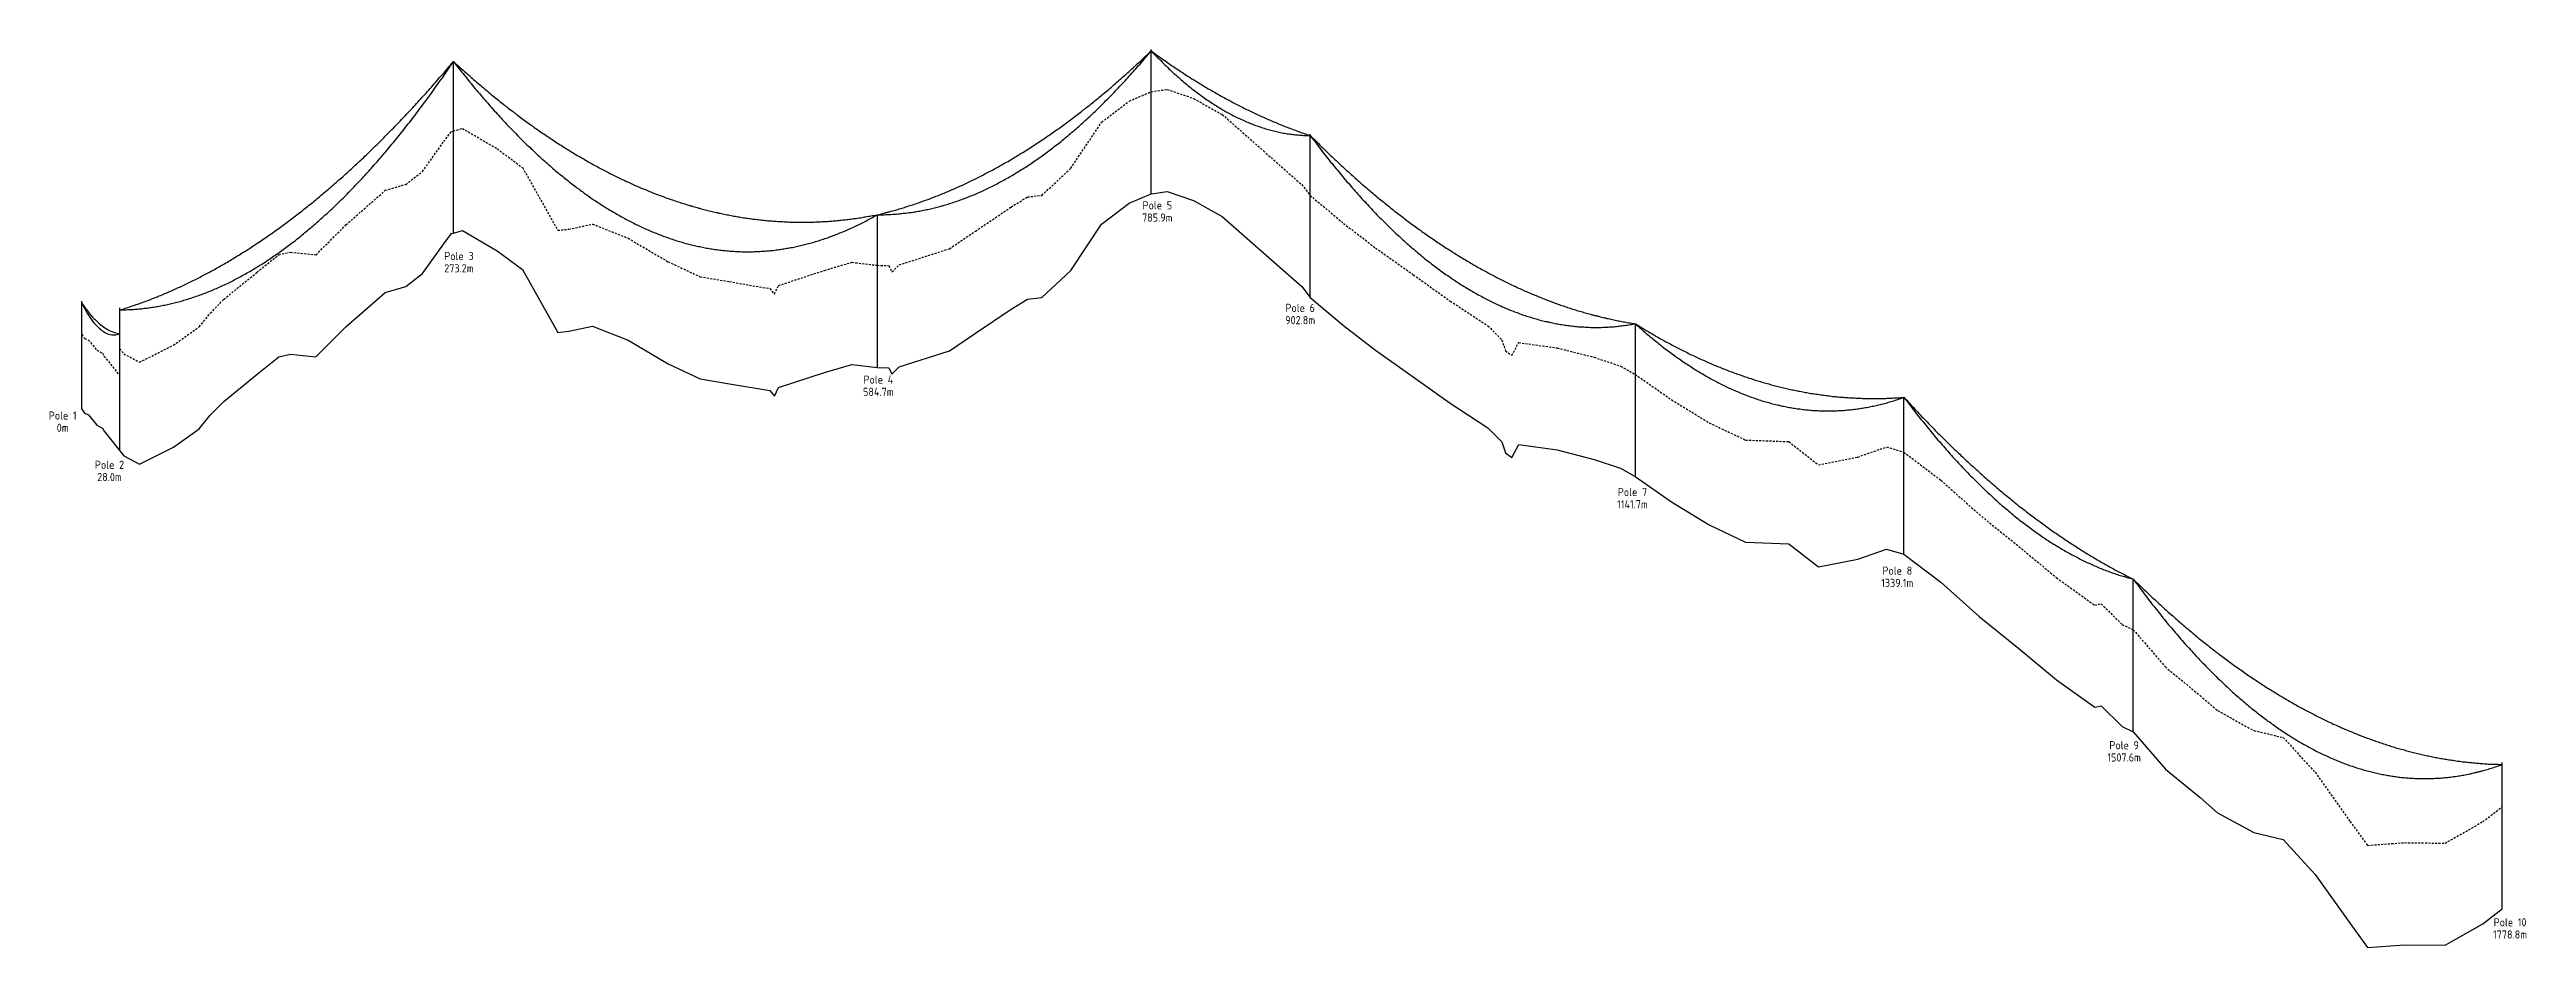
# Model space of a CAD drawing. Header units: metres. Extents: x 207830 to 216266, y 6368624 to 6378933.
# Drawn here: x 212579 to 214399, y 6375937 to 6376597 of the extents above; entities that cross this region are included whole.
import ezdxf
from ezdxf.enums import TextEntityAlignment as Align

# ---------------------------------------------------------------- set-up
doc = ezdxf.new("R2010")
doc.units = ezdxf.units.M
doc.linetypes.add('Dash', pattern=[5, 3, -2])
doc.layers.add('_User Miscellaneous1', color=7, linetype='Continuous')
doc.styles.add('ISOCP', font='isocp.shx', dxfattribs={"height": 1.75})

msp = doc.modelspace()

# ---------------------------------------------------------------- texts
at = {"layer": '_User Miscellaneous1', "style": 'ISOCP'}
for s, p in [('Pole 5', (213393.1, 6376485.4)), ('785.9m', (213393.1, 6376476.4)), ('Pole 3', (212879.9, 6376448.1)), ('273.2m', (212879.9, 6376439.1)), ('Pole 6', (213498.1, 6376410)), ('902.8m', (213498.1, 6376401)), ('Pole 4', (213188.1, 6376357.3)), ('Pole 1', (212588.7, 6376330.9)), ('584.7m', (213188.1, 6376348.3)), ('0m', (212588.7, 6376321.9)), ('Pole 2', (212623.1, 6376294.7)), ('28.0m', (212623.1, 6376285.7)), ('1141.7m', (213742.3, 6376265.7)), ('Pole 7', (213742.3, 6376274.7)), ('1339.1m', (213936.9, 6376207.9)), ('Pole 8', (213936.9, 6376216.9)), ('1507.6m', (214103.6, 6376079.6)), ('Pole 9', (214103.6, 6376088.6)), ('1778.8m', (214387.2, 6375949.5)), ('Pole 10', (214387.2, 6375958.5))]:
    msp.add_text(s, height=6, dxfattribs=at).set_placement(p, align=Align.TOP_CENTER)

# ---------------------------------------------------------------- linework, layer by layer
at = {"layer": '_User Miscellaneous1'}
for p, q in [((212875.9, 6376581.9), (212875.9, 6376588.1)), ((212875.9, 6376581.9), (212875.9, 6376588.1)), ((212875.9, 6376581.9), (212875.9, 6376588.1)), ((212875.9, 6376581.9), (212875.9, 6376588.1)), ((213388.6, 6376490.9), (213388.6, 6376596.9)), ((212875.9, 6376461.9), (212875.9, 6376581.9)), ((213505.5, 6376414.7), (213505.5, 6376534.7)), ((213352.2, 6376468.5), (213372.5, 6376484)), ((213372.5, 6376484), (213388.6, 6376490.9)), ((213388.6, 6376490.9), (213400.3, 6376492.5)), ((213400.3, 6376492.5), (213419.8, 6376486)), ((213419.8, 6376486), (213440.8, 6376474.2)), ((212868.7, 6376454.2), (212874.5, 6376461.6)), ((212874.5, 6376461.6), (212875.8, 6376461.9)), ((212875.8, 6376461.9), (212882.4, 6376463.9)), ((212882.4, 6376463.9), (212908, 6376449)), ((213187.4, 6376469.3), (213187.4, 6376475.5)), ((213187.4, 6376469.3), (213187.4, 6376475.5)), ((213187.4, 6376469.3), (213187.4, 6376475.5)), ((213187.4, 6376469.3), (213187.4, 6376475.5)), ((213187.4, 6376363.3), (213187.4, 6376469.3)), ((213329.5, 6376434.6), (213352.2, 6376468.5)), ((213440.8, 6376474.2), (213471.1, 6376447.4)), ((212853.1, 6376432.2), (212868.7, 6376454.2)), ((212908, 6376449), (212926.5, 6376435.1)), ((213471.1, 6376447.4), (213499.2, 6376422.6)), ((212825.8, 6376418.4), (212840.9, 6376422.8)), ((212840.9, 6376422.8), (212853.1, 6376432.2)), ((212926.5, 6376435.1), (212952.5, 6376389)), ((213308.2, 6376414.7), (213329.5, 6376434.6)), ((213499.2, 6376422.6), (213505.4, 6376414.7)), ((212602.7, 6376332.5), (212602.7, 6376412)), ((212630.7, 6376302), (212630.7, 6376407)), ((212796.9, 6376393), (212825.8, 6376418.4)), ((213259.5, 6376388.4), (213285.6, 6376406.1)), ((213285.6, 6376406.1), (213297.7, 6376413.5)), ((213297.7, 6376413.5), (213308.2, 6376414.7)), ((213505.4, 6376414.7), (213530, 6376394.1)), ((212774.8, 6376371), (212796.9, 6376393)), ((212952.5, 6376389), (212960.6, 6376389.8)), ((212960.6, 6376389.8), (212978.1, 6376393.6)), ((212978.1, 6376393.6), (213004.2, 6376383.2)), ((213240.3, 6376375.5), (213259.5, 6376388.4)), ((213530, 6376394.1), (213553.5, 6376376)), ((213744.4, 6376389.1), (213744.4, 6376395.3)), ((213744.4, 6376389.1), (213744.4, 6376395.3)), ((213744.4, 6376389.1), (213744.4, 6376395.3)), ((213744.4, 6376389.1), (213744.4, 6376395.3)), ((213744.4, 6376283.1), (213744.4, 6376389.1)), ((212731.5, 6376358.2), (212747.6, 6376371.1)), ((212747.6, 6376371.1), (212756.2, 6376372.9)), ((212756.2, 6376372.9), (212774.8, 6376371)), ((213004.2, 6376383.2), (213033.6, 6376365.9)), ((213203.4, 6376363.6), (213240.3, 6376375.5)), ((213553.5, 6376376), (213581.2, 6376356.4)), ((212707.1, 6376338.3), (212731.5, 6376358.2)), ((213033.6, 6376365.9), (213057.1, 6376354.9)), ((213057.1, 6376354.9), (213078.7, 6376351.3)), ((213078.7, 6376351.3), (213108.3, 6376346.2)), ((213114.7, 6376348.4), (213148.5, 6376359.6)), ((213148.5, 6376359.6), (213168.7, 6376365.5)), ((213168.7, 6376365.5), (213187.3, 6376363.3)), ((213187.3, 6376363.3), (213195.9, 6376363)), ((213195.9, 6376363), (213198.1, 6376358.4)), ((213198.1, 6376358.4), (213203.4, 6376363.6)), ((213581.2, 6376356.4), (213608.4, 6376337)), ((212602.7, 6376332.5), (212604.8, 6376329.6)), ((212697.2, 6376328.1), (212707.1, 6376338.3)), ((213108.3, 6376346.2), (213111.7, 6376342.2)), ((213111.7, 6376342.2), (213114.7, 6376348.4)), ((213608.4, 6376337), (213636.1, 6376318.8)), ((213941.8, 6376335.1), (213941.8, 6376341.3)), ((213941.8, 6376335.1), (213941.8, 6376341.3)), ((213941.8, 6376335.1), (213941.8, 6376341.3)), ((213941.8, 6376335.1), (213941.8, 6376341.3)), ((213941.8, 6376226), (213941.8, 6376335.1)), ((212604.8, 6376329.6), (212607.6, 6376328.4)), ((212607.6, 6376328.4), (212613.9, 6376320.9)), ((212613.9, 6376320.9), (212618, 6376318.7)), ((212618, 6376318.7), (212619.2, 6376316.4)), ((212619.2, 6376316.4), (212633.6, 6376298.3)), ((212670.1, 6376304.6), (212689.1, 6376318.2)), ((212689.1, 6376318.2), (212697.2, 6376328.1)), ((213636.1, 6376318.8), (213646.3, 6376308.5)), ((212633.6, 6376298.3), (212645.2, 6376292.1)), ((212645.2, 6376292.1), (212670.1, 6376304.6)), ((213646.3, 6376308.5), (213649, 6376300.4)), ((213649, 6376300.4), (213653.6, 6376297.1)), ((213653.6, 6376297.1), (213658.7, 6376306.5)), ((213658.7, 6376306.5), (213686.9, 6376302.6)), ((213686.9, 6376302.6), (213714.1, 6376295.7)), ((213714.1, 6376295.7), (213733.6, 6376289.2)), ((213733.6, 6376289.2), (213744.3, 6376283.2)), ((213744.3, 6376283.2), (213771, 6376264.5)), ((213771, 6376264.5), (213798.7, 6376247.5)), ((213798.7, 6376247.5), (213825.4, 6376234.9)), ((213825.4, 6376234.9), (213857.2, 6376233.7)), ((213857.2, 6376233.7), (213879.1, 6376216.6)), ((213879.1, 6376216.6), (213907.9, 6376222.4)), ((213907.9, 6376222.4), (213929, 6376229.8)), ((213929, 6376229.8), (213941.7, 6376226)), ((213941.7, 6376226), (213968.9, 6376205.4)), ((213968.9, 6376205.4), (213997, 6376180.3)), ((214110.3, 6376201.5), (214110.3, 6376207.7)), ((214110.3, 6376201.5), (214110.3, 6376207.7)), ((214110.3, 6376201.5), (214110.3, 6376207.7)), ((214110.3, 6376201.5), (214110.3, 6376207.7)), ((214110.3, 6376095.5), (214110.3, 6376201.5)), ((213997, 6376180.3), (214026.2, 6376156.7)), ((214026.2, 6376156.7), (214053.9, 6376133.7)), ((214053.9, 6376133.7), (214082, 6376113.5)), ((214082, 6376113.5), (214086.7, 6376114.6)), ((214086.7, 6376114.6), (214102.1, 6376099.3)), ((214102.1, 6376099.3), (214110.3, 6376095.5)), ((214110.3, 6376095.5), (214133.9, 6376068.1)), ((214133.9, 6376068.1), (214159.4, 6376047.1)), ((214381.5, 6375965.3), (214381.5, 6376073)), ((214159.4, 6376047.1), (214172.3, 6376036)), ((214172.3, 6376036), (214198.9, 6376021.4)), ((214198.9, 6376021.4), (214220.5, 6376016.3)), ((214220.5, 6376016.3), (214244, 6375990.7)), ((214244, 6375990.7), (214269.6, 6375954.6)), ((214269.6, 6375954.6), (214282.5, 6375937)), ((214339.4, 6375938.6), (214367.1, 6375954.4)), ((214367.1, 6375954.4), (214381.4, 6375965.3)), ((214282.5, 6375937), (214309.7, 6375939)), ((214309.7, 6375939), (214339.4, 6375938.6))]:
    msp.add_line(p, q, dxfattribs=at)
at = {"layer": '_User Miscellaneous1', "linetype": 'Dash', "ltscale": 0.5}
for p, q in [((213352.2, 6376543.5), (213372.5, 6376559)), ((213372.5, 6376559), (213388.6, 6376565.9)), ((213388.6, 6376565.9), (213400.3, 6376567.5)), ((213400.3, 6376567.5), (213419.8, 6376561)), ((213419.8, 6376561), (213440.8, 6376549.2)), ((212868.7, 6376529.2), (212874.5, 6376536.6)), ((212874.5, 6376536.6), (212875.8, 6376536.9)), ((212875.8, 6376536.9), (212882.4, 6376538.9)), ((212882.4, 6376538.9), (212908, 6376524)), ((213329.5, 6376509.6), (213352.2, 6376543.5)), ((213440.8, 6376549.2), (213471.1, 6376522.4)), ((212853.1, 6376507.2), (212868.7, 6376529.2)), ((212908, 6376524), (212926.5, 6376510.1)), ((213471.1, 6376522.4), (213499.2, 6376497.6)), ((212825.8, 6376493.4), (212840.9, 6376497.8)), ((212840.9, 6376497.8), (212853.1, 6376507.2)), ((212926.5, 6376510.1), (212952.5, 6376464)), ((213308.2, 6376489.7), (213329.5, 6376509.6)), ((213499.2, 6376497.6), (213505.4, 6376489.7)), ((212796.9, 6376468), (212825.8, 6376493.4)), ((213259.5, 6376463.4), (213285.6, 6376481.1)), ((213285.6, 6376481.1), (213297.7, 6376488.5)), ((213297.7, 6376488.5), (213308.2, 6376489.7)), ((213505.4, 6376489.7), (213530, 6376469.1)), ((212774.8, 6376446), (212796.9, 6376468)), ((212952.5, 6376464), (212960.6, 6376464.8)), ((212960.6, 6376464.8), (212978.1, 6376468.6)), ((212978.1, 6376468.6), (213004.2, 6376458.2)), ((213240.3, 6376450.5), (213259.5, 6376463.4)), ((213530, 6376469.1), (213553.5, 6376451)), ((212731.5, 6376433.2), (212747.6, 6376446.1)), ((212747.6, 6376446.1), (212756.2, 6376447.9)), ((212756.2, 6376447.9), (212774.8, 6376446)), ((213004.2, 6376458.2), (213033.6, 6376440.9)), ((213033.6, 6376440.9), (213057.1, 6376429.9)), ((213148.5, 6376434.6), (213168.7, 6376440.5)), ((213168.7, 6376440.5), (213187.3, 6376438.3)), ((213203.4, 6376438.6), (213240.3, 6376450.5)), ((213553.5, 6376451), (213581.2, 6376431.4)), ((212707.1, 6376413.3), (212731.5, 6376433.2)), ((213057.1, 6376429.9), (213078.7, 6376426.3)), ((213078.7, 6376426.3), (213108.3, 6376421.2)), ((213111.7, 6376417.2), (213114.7, 6376423.4)), ((213114.7, 6376423.4), (213148.5, 6376434.6)), ((213187.3, 6376438.3), (213195.9, 6376438)), ((213195.9, 6376438), (213198.1, 6376433.4)), ((213198.1, 6376433.4), (213203.4, 6376438.6)), ((213581.2, 6376431.4), (213608.4, 6376412)), ((212697.2, 6376403.1), (212707.1, 6376413.3)), ((213108.3, 6376421.2), (213111.7, 6376417.2)), ((213608.4, 6376412), (213636.1, 6376393.8)), ((212602.7, 6376387.5), (212604.8, 6376384.6)), ((212670.1, 6376379.6), (212689.1, 6376393.2)), ((212689.1, 6376393.2), (212697.2, 6376403.1)), ((213636.1, 6376393.8), (213646.3, 6376383.5)), ((212604.8, 6376384.6), (212607.6, 6376383.4)), ((212607.6, 6376383.4), (212613.9, 6376375.9)), ((212613.9, 6376375.9), (212618, 6376373.7)), ((212618, 6376373.7), (212619.2, 6376371.4)), ((212619.2, 6376371.4), (212630.7, 6376357)), ((212630.7, 6376377), (212633.6, 6376373.3)), ((212633.6, 6376373.3), (212645.2, 6376367.1)), ((212645.2, 6376367.1), (212670.1, 6376379.6)), ((213646.3, 6376383.5), (213649, 6376375.4)), ((213649, 6376375.4), (213653.6, 6376372.1)), ((213653.6, 6376372.1), (213658.7, 6376381.5)), ((213658.7, 6376381.5), (213686.9, 6376377.6)), ((213686.9, 6376377.6), (213714.1, 6376370.7)), ((213714.1, 6376370.7), (213733.6, 6376364.2)), ((213733.6, 6376364.2), (213744.3, 6376358.2)), ((213744.3, 6376358.2), (213771, 6376339.5)), ((213771, 6376339.5), (213798.7, 6376322.5)), ((213798.7, 6376322.5), (213825.4, 6376309.9)), ((213825.4, 6376309.9), (213857.2, 6376308.7)), ((213857.2, 6376308.7), (213879.1, 6376291.6)), ((213879.1, 6376291.6), (213907.9, 6376297.4)), ((213907.9, 6376297.4), (213929, 6376304.8)), ((213929, 6376304.8), (213941.7, 6376301)), ((213941.7, 6376301), (213968.9, 6376280.4)), ((213968.9, 6376280.4), (213997, 6376255.3)), ((213997, 6376255.3), (214026.2, 6376231.7)), ((214026.2, 6376231.7), (214053.9, 6376208.7)), ((214053.9, 6376208.7), (214082, 6376188.5)), ((214082, 6376188.5), (214086.7, 6376189.6)), ((214086.7, 6376189.6), (214102.1, 6376174.3)), ((214102.1, 6376174.3), (214110.3, 6376170.5)), ((214110.3, 6376170.5), (214133.9, 6376143.1)), ((214133.9, 6376143.1), (214159.4, 6376122.1)), ((214159.4, 6376122.1), (214172.3, 6376111)), ((214172.3, 6376111), (214198.9, 6376096.4)), ((214198.9, 6376096.4), (214220.5, 6376091.3)), ((214220.5, 6376091.3), (214244, 6376065.7)), ((214244, 6376065.7), (214269.6, 6376029.6)), ((214367.1, 6376029.4), (214381.4, 6376040.3)), ((214269.6, 6376029.6), (214282.5, 6376012)), ((214339.4, 6376013.6), (214367.1, 6376029.4)), ((214282.5, 6376012), (214309.7, 6376014)), ((214309.7, 6376014), (214339.4, 6376013.6))]:
    msp.add_line(p, q, dxfattribs=at)
at = {"layer": '_User Miscellaneous1'}
for points in [[(212630.7, 6376405.5), (212631.7, 6376405.8), (212632.7, 6376406.1), (212633.7, 6376406.4), (212634.7, 6376406.7), (212635.7, 6376407.1), (212636.7, 6376407.4), (212637.7, 6376407.7), (212638.7, 6376408), (212639.7, 6376408.4), (212640.7, 6376408.7), (212641.7, 6376409.1), (212642.7, 6376409.4), (212643.7, 6376409.7), (212644.7, 6376410.1), (212645.7, 6376410.5), (212646.7, 6376410.8), (212647.7, 6376411.2), (212648.7, 6376411.5), (212649.7, 6376411.9), (212650.7, 6376412.3), (212651.7, 6376412.7), (212652.7, 6376413), (212653.7, 6376413.4), (212654.7, 6376413.8), (212655.7, 6376414.2), (212656.7, 6376414.6), (212657.7, 6376415), (212658.7, 6376415.4), (212659.7, 6376415.8), (212660.7, 6376416.2), (212661.7, 6376416.6), (212662.7, 6376417), (212663.7, 6376417.5), (212664.7, 6376417.9), (212665.7, 6376418.3), (212666.7, 6376418.7), (212667.7, 6376419.2), (212668.7, 6376419.6), (212669.7, 6376420.1), (212670.7, 6376420.5), (212671.7, 6376421), (212672.7, 6376421.4), (212673.7, 6376421.9), (212674.7, 6376422.3), (212675.7, 6376422.8), (212676.7, 6376423.3), (212677.7, 6376423.7), (212678.7, 6376424.2), (212679.7, 6376424.7), (212680.7, 6376425.2), (212681.7, 6376425.6), (212682.7, 6376426.1), (212683.7, 6376426.6), (212684.7, 6376427.1), (212685.7, 6376427.6), (212686.7, 6376428.1), (212687.7, 6376428.6), (212688.7, 6376429.1), (212689.7, 6376429.7), (212690.7, 6376430.2), (212691.7, 6376430.7), (212692.7, 6376431.2), (212693.7, 6376431.7), (212694.7, 6376432.3), (212695.7, 6376432.8), (212696.7, 6376433.3), (212697.7, 6376433.9), (212698.7, 6376434.4), (212699.7, 6376435), (212700.7, 6376435.5), (212701.7, 6376436.1), (212702.7, 6376436.7), (212703.7, 6376437.2), (212704.7, 6376437.8), (212705.7, 6376438.4), (212706.7, 6376438.9), (212707.7, 6376439.5), (212708.7, 6376440.1), (212709.7, 6376440.7), (212710.7, 6376441.3), (212711.7, 6376441.9), (212712.7, 6376442.5), (212713.7, 6376443.1), (212714.7, 6376443.7), (212715.7, 6376444.3), (212716.7, 6376444.9), (212717.7, 6376445.5), (212718.7, 6376446.1), (212719.7, 6376446.7), (212720.7, 6376447.4), (212721.7, 6376448), (212722.7, 6376448.6), (212723.7, 6376449.3), (212724.7, 6376449.9), (212725.7, 6376450.5), (212726.7, 6376451.2), (212727.7, 6376451.8), (212728.7, 6376452.5), (212729.7, 6376453.1), (212730.7, 6376453.8), (212731.7, 6376454.5), (212732.7, 6376455.1), (212733.7, 6376455.8), (212734.7, 6376456.5), (212735.7, 6376457.2), (212736.7, 6376457.9), (212737.7, 6376458.5), (212738.7, 6376459.2), (212739.7, 6376459.9), (212740.7, 6376460.6), (212741.7, 6376461.3), (212742.7, 6376462), (212743.7, 6376462.7), (212744.7, 6376463.4), (212745.7, 6376464.2), (212746.7, 6376464.9), (212747.7, 6376465.6), (212748.7, 6376466.3), (212749.7, 6376467.1), (212750.7, 6376467.8), (212751.7, 6376468.5), (212752.7, 6376469.3), (212753.7, 6376470), (212754.7, 6376470.8), (212755.7, 6376471.5), (212756.7, 6376472.3), (212757.7, 6376473), (212758.7, 6376473.8), (212759.7, 6376474.6), (212760.7, 6376475.3), (212761.7, 6376476.1), (212762.7, 6376476.9), (212763.7, 6376477.6), (212764.7, 6376478.4), (212765.7, 6376479.2), (212766.7, 6376480), (212767.7, 6376480.8), (212768.7, 6376481.6), (212769.7, 6376482.4), (212770.7, 6376483.2), (212771.7, 6376484), (212772.7, 6376484.8), (212773.7, 6376485.6), (212774.7, 6376486.5), (212775.7, 6376487.3), (212776.7, 6376488.1), (212777.7, 6376488.9), (212778.7, 6376489.8), (212779.7, 6376490.6), (212780.7, 6376491.5), (212781.7, 6376492.3), (212782.7, 6376493.2), (212783.7, 6376494), (212784.7, 6376494.9), (212785.7, 6376495.7), (212786.7, 6376496.6), (212787.7, 6376497.5), (212788.7, 6376498.3), (212789.7, 6376499.2), (212790.7, 6376500.1), (212791.7, 6376501), (212792.7, 6376501.8), (212793.7, 6376502.7), (212794.7, 6376503.6), (212795.7, 6376504.5), (212796.7, 6376505.4), (212797.7, 6376506.3), (212798.7, 6376507.2), (212799.7, 6376508.1), (212800.7, 6376509), (212801.7, 6376510), (212802.7, 6376510.9), (212803.7, 6376511.8), (212804.7, 6376512.7), (212805.7, 6376513.7), (212806.7, 6376514.6), (212807.7, 6376515.5), (212808.7, 6376516.5), (212809.7, 6376517.4), (212810.7, 6376518.4), (212811.7, 6376519.3), (212812.7, 6376520.3), (212813.7, 6376521.2), (212814.7, 6376522.2), (212815.7, 6376523.2), (212816.7, 6376524.2), (212817.7, 6376525.1), (212818.7, 6376526.1), (212819.7, 6376527.1), (212820.7, 6376528.1), (212821.7, 6376529.1), (212822.7, 6376530.1), (212823.7, 6376531.1), (212824.7, 6376532.1), (212825.7, 6376533.1), (212826.7, 6376534.1), (212827.7, 6376535.1), (212828.7, 6376536.1), (212829.7, 6376537.1), (212830.7, 6376538.1), (212831.7, 6376539.2), (212832.7, 6376540.2), (212833.7, 6376541.2), (212834.7, 6376542.3), (212835.7, 6376543.3), (212836.7, 6376544.3), (212837.7, 6376545.4), (212838.7, 6376546.4), (212839.7, 6376547.5), (212840.7, 6376548.5), (212841.7, 6376549.6), (212842.7, 6376550.7), (212843.7, 6376551.7), (212844.7, 6376552.8), (212845.7, 6376553.9), (212846.7, 6376555), (212847.7, 6376556), (212848.7, 6376557.1), (212849.7, 6376558.2), (212850.7, 6376559.3), (212851.7, 6376560.4), (212852.7, 6376561.5), (212853.7, 6376562.6), (212854.7, 6376563.7), (212855.7, 6376564.8), (212856.7, 6376566), (212857.7, 6376567.1), (212858.7, 6376568.2), (212859.7, 6376569.3), (212860.7, 6376570.5), (212861.7, 6376571.6), (212862.7, 6376572.7), (212863.7, 6376573.9), (212864.7, 6376575), (212865.7, 6376576.2), (212866.7, 6376577.3), (212867.7, 6376578.5), (212868.7, 6376579.6), (212869.7, 6376580.8), (212870.7, 6376582), (212871.7, 6376583.1), (212872.7, 6376584.3), (212873.7, 6376585.5), (212874.7, 6376586.7), (212875.7, 6376587.8), (212875.9, 6376588.1)], [(212630.7, 6376405.5), (212631.7, 6376405.5), (212632.7, 6376405.5), (212633.7, 6376405.6), (212634.7, 6376405.6), (212635.7, 6376405.6), (212636.7, 6376405.7), (212637.7, 6376405.7), (212638.7, 6376405.8), (212639.7, 6376405.8), (212640.7, 6376405.9), (212641.7, 6376406), (212642.7, 6376406.1), (212643.7, 6376406.1), (212644.7, 6376406.2), (212645.7, 6376406.3), (212646.7, 6376406.4), (212647.7, 6376406.5), (212648.7, 6376406.7), (212649.7, 6376406.8), (212650.7, 6376406.9), (212651.7, 6376407), (212652.7, 6376407.2), (212653.7, 6376407.3), (212654.7, 6376407.5), (212655.7, 6376407.6), (212656.7, 6376407.8), (212657.7, 6376408), (212658.7, 6376408.1), (212659.7, 6376408.3), (212660.7, 6376408.5), (212661.7, 6376408.7), (212662.7, 6376408.9), (212663.7, 6376409.1), (212664.7, 6376409.3), (212665.7, 6376409.5), (212666.7, 6376409.8), (212667.7, 6376410), (212668.7, 6376410.2), (212669.7, 6376410.5), (212670.7, 6376410.7), (212671.7, 6376411), (212672.7, 6376411.2), (212673.7, 6376411.5), (212674.7, 6376411.8), (212675.7, 6376412), (212676.7, 6376412.3), (212677.7, 6376412.6), (212678.7, 6376412.9), (212679.7, 6376413.2), (212680.7, 6376413.5), (212681.7, 6376413.8), (212682.7, 6376414.1), (212683.7, 6376414.5), (212684.7, 6376414.8), (212685.7, 6376415.1), (212686.7, 6376415.5), (212687.7, 6376415.8), (212688.7, 6376416.2), (212689.7, 6376416.5), (212690.7, 6376416.9), (212691.7, 6376417.3), (212692.7, 6376417.7), (212693.7, 6376418), (212694.7, 6376418.4), (212695.7, 6376418.8), (212696.7, 6376419.2), (212697.7, 6376419.6), (212698.7, 6376420.1), (212699.7, 6376420.5), (212700.7, 6376420.9), (212701.7, 6376421.3), (212702.7, 6376421.8), (212703.7, 6376422.2), (212704.7, 6376422.7), (212705.7, 6376423.1), (212706.7, 6376423.6), (212707.7, 6376424), (212708.7, 6376424.5), (212709.7, 6376425), (212710.7, 6376425.5), (212711.7, 6376426), (212712.7, 6376426.5), (212713.7, 6376427), (212714.7, 6376427.5), (212715.7, 6376428), (212716.7, 6376428.5), (212717.7, 6376429.1), (212718.7, 6376429.6), (212719.7, 6376430.1), (212720.7, 6376430.7), (212721.7, 6376431.2), (212722.7, 6376431.8), (212723.7, 6376432.4), (212724.7, 6376432.9), (212725.7, 6376433.5), (212726.7, 6376434.1), (212727.7, 6376434.7), (212728.7, 6376435.3), (212729.7, 6376435.9), (212730.7, 6376436.5), (212731.7, 6376437.1), (212732.7, 6376437.7), (212733.7, 6376438.3), (212734.7, 6376438.9), (212735.7, 6376439.6), (212736.7, 6376440.2), (212737.7, 6376440.9), (212738.7, 6376441.5), (212739.7, 6376442.2), (212740.7, 6376442.8), (212741.7, 6376443.5), (212742.7, 6376444.2), (212743.7, 6376444.9), (212744.7, 6376445.6), (212745.7, 6376446.3), (212746.7, 6376447), (212747.7, 6376447.7), (212748.7, 6376448.4), (212749.7, 6376449.1), (212750.7, 6376449.8), (212751.7, 6376450.6), (212752.7, 6376451.3), (212753.7, 6376452), (212754.7, 6376452.8), (212755.7, 6376453.6), (212756.7, 6376454.3), (212757.7, 6376455.1), (212758.7, 6376455.9), (212759.7, 6376456.6), (212760.7, 6376457.4), (212761.7, 6376458.2), (212762.7, 6376459), (212763.7, 6376459.8), (212764.7, 6376460.6), (212765.7, 6376461.4), (212766.7, 6376462.3), (212767.7, 6376463.1), (212768.7, 6376463.9), (212769.7, 6376464.8), (212770.7, 6376465.6), (212771.7, 6376466.5), (212772.7, 6376467.3), (212773.7, 6376468.2), (212774.7, 6376469), (212775.7, 6376469.9), (212776.7, 6376470.8), (212777.7, 6376471.7), (212778.7, 6376472.6), (212779.7, 6376473.5), (212780.7, 6376474.4), (212781.7, 6376475.3), (212782.7, 6376476.2), (212783.7, 6376477.1), (212784.7, 6376478.1), (212785.7, 6376479), (212786.7, 6376479.9), (212787.7, 6376480.9), (212788.7, 6376481.8), (212789.7, 6376482.8), (212790.7, 6376483.8), (212791.7, 6376484.7), (212792.7, 6376485.7), (212793.7, 6376486.7), (212794.7, 6376487.7), (212795.7, 6376488.7), (212796.7, 6376489.7), (212797.7, 6376490.7), (212798.7, 6376491.7), (212799.7, 6376492.7), (212800.7, 6376493.7), (212801.7, 6376494.8), (212802.7, 6376495.8), (212803.7, 6376496.9), (212804.7, 6376497.9), (212805.7, 6376499), (212806.7, 6376500), (212807.7, 6376501.1), (212808.7, 6376502.2), (212809.7, 6376503.2), (212810.7, 6376504.3), (212811.7, 6376505.4), (212812.7, 6376506.5), (212813.7, 6376507.6), (212814.7, 6376508.7), (212815.7, 6376509.8), (212816.7, 6376511), (212817.7, 6376512.1), (212818.7, 6376513.2), (212819.7, 6376514.4), (212820.7, 6376515.5), (212821.7, 6376516.7), (212822.7, 6376517.8), (212823.7, 6376519), (212824.7, 6376520.2), (212825.7, 6376521.3), (212826.7, 6376522.5), (212827.7, 6376523.7), (212828.7, 6376524.9), (212829.7, 6376526.1), (212830.7, 6376527.3), (212831.7, 6376528.5), (212832.7, 6376529.7), (212833.7, 6376531), (212834.7, 6376532.2), (212835.7, 6376533.4), (212836.7, 6376534.7), (212837.7, 6376535.9), (212838.7, 6376537.2), (212839.7, 6376538.4), (212840.7, 6376539.7), (212841.7, 6376541), (212842.7, 6376542.2), (212843.7, 6376543.5), (212844.7, 6376544.8), (212845.7, 6376546.1), (212846.7, 6376547.4), (212847.7, 6376548.7), (212848.7, 6376550), (212849.7, 6376551.3), (212850.7, 6376552.7), (212851.7, 6376554), (212852.7, 6376555.3), (212853.7, 6376556.7), (212854.7, 6376558), (212855.7, 6376559.4), (212856.7, 6376560.8), (212857.7, 6376562.1), (212858.7, 6376563.5), (212859.7, 6376564.9), (212860.7, 6376566.3), (212861.7, 6376567.7), (212862.7, 6376569.1), (212863.7, 6376570.5), (212864.7, 6376571.9), (212865.7, 6376573.3), (212866.7, 6376574.7), (212867.7, 6376576.1), (212868.7, 6376577.6), (212869.7, 6376579), (212870.7, 6376580.5), (212871.7, 6376581.9), (212872.7, 6376583.4), (212873.7, 6376584.8), (212874.7, 6376586.3), (212875.7, 6376587.8), (212875.9, 6376588.1)], [(212875.9, 6376588.1), (212876.9, 6376586.8), (212877.9, 6376585.5), (212878.9, 6376584.2), (212879.9, 6376582.9), (212880.9, 6376581.7), (212881.9, 6376580.4), (212882.9, 6376579.2), (212883.9, 6376577.9), (212884.9, 6376576.7), (212885.9, 6376575.4), (212886.9, 6376574.2), (212887.9, 6376573), (212888.9, 6376571.8), (212889.9, 6376570.5), (212890.9, 6376569.3), (212891.9, 6376568.1), (212892.9, 6376566.9), (212893.9, 6376565.7), (212894.9, 6376564.6), (212895.9, 6376563.4), (212896.9, 6376562.2), (212897.9, 6376561), (212898.9, 6376559.9), (212899.9, 6376558.7), (212900.9, 6376557.6), (212901.9, 6376556.4), (212902.9, 6376555.3), (212903.9, 6376554.2), (212904.9, 6376553), (212905.9, 6376551.9), (212906.9, 6376550.8), (212907.9, 6376549.7), (212908.9, 6376548.6), (212909.9, 6376547.5), (212910.9, 6376546.4), (212911.9, 6376545.3), (212912.9, 6376544.3), (212913.9, 6376543.2), (212914.9, 6376542.1), (212915.9, 6376541.1), (212916.9, 6376540), (212917.9, 6376539), (212918.9, 6376537.9), (212919.9, 6376536.9), (212920.9, 6376535.9), (212921.9, 6376534.9), (212922.9, 6376533.8), (212923.9, 6376532.8), (212924.9, 6376531.8), (212925.9, 6376530.8), (212926.9, 6376529.8), (212927.9, 6376528.9), (212928.9, 6376527.9), (212929.9, 6376526.9), (212930.9, 6376525.9), (212931.9, 6376525), (212932.9, 6376524), (212933.9, 6376523.1), (212934.9, 6376522.1), (212935.9, 6376521.2), (212936.9, 6376520.3), (212937.9, 6376519.3), (212938.9, 6376518.4), (212939.9, 6376517.5), (212940.9, 6376516.6), (212941.9, 6376515.7), (212942.9, 6376514.8), (212943.9, 6376513.9), (212944.9, 6376513), (212945.9, 6376512.1), (212946.9, 6376511.3), (212947.9, 6376510.4), (212948.9, 6376509.5), (212949.9, 6376508.7), (212950.9, 6376507.8), (212951.9, 6376507), (212952.9, 6376506.2), (212953.9, 6376505.3), (212954.9, 6376504.5), (212955.9, 6376503.7), (212956.9, 6376502.9), (212957.9, 6376502.1), (212958.9, 6376501.3), (212959.9, 6376500.5), (212960.9, 6376499.7), (212961.9, 6376498.9), (212962.9, 6376498.1), (212963.9, 6376497.4), (212964.9, 6376496.6), (212965.9, 6376495.9), (212966.9, 6376495.1), (212967.9, 6376494.4), (212968.9, 6376493.6), (212969.9, 6376492.9), (212970.9, 6376492.2), (212971.9, 6376491.4), (212972.9, 6376490.7), (212973.9, 6376490), (212974.9, 6376489.3), (212975.9, 6376488.6), (212976.9, 6376487.9), (212977.9, 6376487.2), (212978.9, 6376486.5), (212979.9, 6376485.9), (212980.9, 6376485.2), (212981.9, 6376484.5), (212982.9, 6376483.9), (212983.9, 6376483.2), (212984.9, 6376482.6), (212985.9, 6376482), (212986.9, 6376481.3), (212987.9, 6376480.7), (212988.9, 6376480.1), (212989.9, 6376479.5), (212990.9, 6376478.9), (212991.9, 6376478.3), (212992.9, 6376477.7), (212993.9, 6376477.1), (212994.9, 6376476.5), (212995.9, 6376475.9), (212996.9, 6376475.3), (212997.9, 6376474.8), (212998.9, 6376474.2), (212999.9, 6376473.7), (213000.9, 6376473.1), (213001.9, 6376472.6), (213002.9, 6376472), (213003.9, 6376471.5), (213004.9, 6376471), (213005.9, 6376470.5), (213006.9, 6376469.9), (213007.9, 6376469.4), (213008.9, 6376468.9), (213009.9, 6376468.4), (213010.9, 6376468), (213011.9, 6376467.5), (213012.9, 6376467), (213013.9, 6376466.5), (213014.9, 6376466.1), (213015.9, 6376465.6), (213016.9, 6376465.2), (213017.9, 6376464.7), (213018.9, 6376464.3), (213019.9, 6376463.8), (213020.9, 6376463.4), (213021.9, 6376463), (213022.9, 6376462.6), (213023.9, 6376462.2), (213024.9, 6376461.8), (213025.9, 6376461.4), (213026.9, 6376461), (213027.9, 6376460.6), (213028.9, 6376460.2), (213029.9, 6376459.8), (213030.9, 6376459.5), (213031.9, 6376459.1), (213032.9, 6376458.7), (213033.9, 6376458.4), (213034.9, 6376458), (213035.9, 6376457.7), (213036.9, 6376457.4), (213037.9, 6376457), (213038.9, 6376456.7), (213039.9, 6376456.4), (213040.9, 6376456.1), (213041.9, 6376455.8), (213042.9, 6376455.5), (213043.9, 6376455.2), (213044.9, 6376454.9), (213045.9, 6376454.6), (213046.9, 6376454.4), (213047.9, 6376454.1), (213048.9, 6376453.8), (213049.9, 6376453.6), (213050.9, 6376453.3), (213051.9, 6376453.1), (213052.9, 6376452.9), (213053.9, 6376452.6), (213054.9, 6376452.4), (213055.9, 6376452.2), (213056.9, 6376452), (213057.9, 6376451.8), (213058.9, 6376451.6), (213059.9, 6376451.4), (213060.9, 6376451.2), (213061.9, 6376451), (213062.9, 6376450.8), (213063.9, 6376450.6), (213064.9, 6376450.5), (213065.9, 6376450.3), (213066.9, 6376450.2), (213067.9, 6376450), (213068.9, 6376449.9), (213069.9, 6376449.7), (213070.9, 6376449.6), (213071.9, 6376449.5), (213072.9, 6376449.4), (213073.9, 6376449.3), (213074.9, 6376449.2), (213075.9, 6376449.1), (213076.9, 6376449), (213077.9, 6376448.9), (213078.9, 6376448.8), (213079.9, 6376448.7), (213080.9, 6376448.7), (213081.9, 6376448.6), (213082.9, 6376448.5), (213083.9, 6376448.5), (213084.9, 6376448.4), (213085.9, 6376448.4), (213086.9, 6376448.4), (213087.9, 6376448.3), (213088.9, 6376448.3), (213089.9, 6376448.3), (213090.9, 6376448.3), (213091.9, 6376448.3), (213092.9, 6376448.3), (213093.9, 6376448.3), (213094.9, 6376448.3), (213095.9, 6376448.3), (213096.9, 6376448.4), (213097.9, 6376448.4), (213098.9, 6376448.4), (213099.9, 6376448.5), (213100.9, 6376448.5), (213101.9, 6376448.6), (213102.9, 6376448.6), (213103.9, 6376448.7), (213104.9, 6376448.8), (213105.9, 6376448.9), (213106.9, 6376448.9), (213107.9, 6376449), (213108.9, 6376449.1), (213109.9, 6376449.2), (213110.9, 6376449.3), (213111.9, 6376449.5), (213112.9, 6376449.6), (213113.9, 6376449.7), (213114.9, 6376449.8), (213115.9, 6376450), (213116.9, 6376450.1), (213117.9, 6376450.3), (213118.9, 6376450.4), (213119.9, 6376450.6), (213120.9, 6376450.8), (213121.9, 6376451), (213122.9, 6376451.1), (213123.9, 6376451.3), (213124.9, 6376451.5), (213125.9, 6376451.7), (213126.9, 6376451.9), (213127.9, 6376452.1), (213128.9, 6376452.3), (213129.9, 6376452.6), (213130.9, 6376452.8), (213131.9, 6376453), (213132.9, 6376453.3), (213133.9, 6376453.5), (213134.9, 6376453.8), (213135.9, 6376454), (213136.9, 6376454.3), (213137.9, 6376454.6), (213138.9, 6376454.9), (213139.9, 6376455.1), (213140.9, 6376455.4), (213141.9, 6376455.7), (213142.9, 6376456), (213143.9, 6376456.3), (213144.9, 6376456.6), (213145.9, 6376457), (213146.9, 6376457.3), (213147.9, 6376457.6), (213148.9, 6376458), (213149.9, 6376458.3), (213150.9, 6376458.6), (213151.9, 6376459), (213152.9, 6376459.4), (213153.9, 6376459.7), (213154.9, 6376460.1), (213155.9, 6376460.5), (213156.9, 6376460.9), (213157.9, 6376461.3), (213158.9, 6376461.7), (213159.9, 6376462.1), (213160.9, 6376462.5), (213161.9, 6376462.9), (213162.9, 6376463.3), (213163.9, 6376463.7), (213164.9, 6376464.2), (213165.9, 6376464.6), (213166.9, 6376465), (213167.9, 6376465.5), (213168.9, 6376465.9), (213169.9, 6376466.4), (213170.9, 6376466.9), (213171.9, 6376467.4), (213172.9, 6376467.8), (213173.9, 6376468.3), (213174.9, 6376468.8), (213175.9, 6376469.3), (213176.9, 6376469.8), (213177.9, 6376470.3), (213178.9, 6376470.8), (213179.9, 6376471.4), (213180.9, 6376471.9), (213181.9, 6376472.4), (213182.9, 6376473), (213183.9, 6376473.5), (213184.9, 6376474.1), (213185.9, 6376474.6), (213186.9, 6376475.2), (213187.4, 6376475.5)], [(212875.9, 6376588.1), (212876.9, 6376587.2), (212877.9, 6376586.2), (212878.9, 6376585.3), (212879.9, 6376584.4), (212880.9, 6376583.5), (212881.9, 6376582.6), (212882.9, 6376581.7), (212883.9, 6376580.8), (212884.9, 6376579.9), (212885.9, 6376579), (212886.9, 6376578.2), (212887.9, 6376577.3), (212888.9, 6376576.4), (212889.9, 6376575.5), (212890.9, 6376574.7), (212891.9, 6376573.8), (212892.9, 6376572.9), (212893.9, 6376572.1), (212894.9, 6376571.2), (212895.9, 6376570.4), (212896.9, 6376569.5), (212897.9, 6376568.7), (212898.9, 6376567.8), (212899.9, 6376567), (212900.9, 6376566.2), (212901.9, 6376565.3), (212902.9, 6376564.5), (212903.9, 6376563.7), (212904.9, 6376562.9), (212905.9, 6376562), (212906.9, 6376561.2), (212907.9, 6376560.4), (212908.9, 6376559.6), (212909.9, 6376558.8), (212910.9, 6376558), (212911.9, 6376557.2), (212912.9, 6376556.4), (212913.9, 6376555.6), (212914.9, 6376554.9), (212915.9, 6376554.1), (212916.9, 6376553.3), (212917.9, 6376552.5), (212918.9, 6376551.8), (212919.9, 6376551), (212920.9, 6376550.2), (212921.9, 6376549.5), (212922.9, 6376548.7), (212923.9, 6376548), (212924.9, 6376547.2), (212925.9, 6376546.5), (212926.9, 6376545.7), (212927.9, 6376545), (212928.9, 6376544.3), (212929.9, 6376543.5), (212930.9, 6376542.8), (212931.9, 6376542.1), (212932.9, 6376541.4), (212933.9, 6376540.7), (212934.9, 6376539.9), (212935.9, 6376539.2), (212936.9, 6376538.5), (212937.9, 6376537.8), (212938.9, 6376537.1), (212939.9, 6376536.4), (212940.9, 6376535.7), (212941.9, 6376535.1), (212942.9, 6376534.4), (212943.9, 6376533.7), (212944.9, 6376533), (212945.9, 6376532.4), (212946.9, 6376531.7), (212947.9, 6376531), (212948.9, 6376530.4), (212949.9, 6376529.7), (212950.9, 6376529), (212951.9, 6376528.4), (212952.9, 6376527.8), (212953.9, 6376527.1), (212954.9, 6376526.5), (212955.9, 6376525.8), (212956.9, 6376525.2), (212957.9, 6376524.6), (212958.9, 6376523.9), (212959.9, 6376523.3), (212960.9, 6376522.7), (212961.9, 6376522.1), (212962.9, 6376521.5), (212963.9, 6376520.9), (212964.9, 6376520.3), (212965.9, 6376519.7), (212966.9, 6376519.1), (212967.9, 6376518.5), (212968.9, 6376517.9), (212969.9, 6376517.3), (212970.9, 6376516.7), (212971.9, 6376516.2), (212972.9, 6376515.6), (212973.9, 6376515), (212974.9, 6376514.4), (212975.9, 6376513.9), (212976.9, 6376513.3), (212977.9, 6376512.8), (212978.9, 6376512.2), (212979.9, 6376511.7), (212980.9, 6376511.1), (212981.9, 6376510.6), (212982.9, 6376510), (212983.9, 6376509.5), (212984.9, 6376509), (212985.9, 6376508.4), (212986.9, 6376507.9), (212987.9, 6376507.4), (212988.9, 6376506.9), (212989.9, 6376506.4), (212990.9, 6376505.8), (212991.9, 6376505.3), (212992.9, 6376504.8), (212993.9, 6376504.3), (212994.9, 6376503.8), (212995.9, 6376503.4), (212996.9, 6376502.9), (212997.9, 6376502.4), (212998.9, 6376501.9), (212999.9, 6376501.4), (213000.9, 6376501), (213001.9, 6376500.5), (213002.9, 6376500), (213003.9, 6376499.6), (213004.9, 6376499.1), (213005.9, 6376498.6), (213006.9, 6376498.2), (213007.9, 6376497.7), (213008.9, 6376497.3), (213009.9, 6376496.8), (213010.9, 6376496.4), (213011.9, 6376496), (213012.9, 6376495.5), (213013.9, 6376495.1), (213014.9, 6376494.7), (213015.9, 6376494.3), (213016.9, 6376493.9), (213017.9, 6376493.4), (213018.9, 6376493), (213019.9, 6376492.6), (213020.9, 6376492.2), (213021.9, 6376491.8), (213022.9, 6376491.4), (213023.9, 6376491), (213024.9, 6376490.7), (213025.9, 6376490.3), (213026.9, 6376489.9), (213027.9, 6376489.5), (213028.9, 6376489.1), (213029.9, 6376488.8), (213030.9, 6376488.4), (213031.9, 6376488), (213032.9, 6376487.7), (213033.9, 6376487.3), (213034.9, 6376487), (213035.9, 6376486.6), (213036.9, 6376486.3), (213037.9, 6376486), (213038.9, 6376485.6), (213039.9, 6376485.3), (213040.9, 6376485), (213041.9, 6376484.6), (213042.9, 6376484.3), (213043.9, 6376484), (213044.9, 6376483.7), (213045.9, 6376483.4), (213046.9, 6376483), (213047.9, 6376482.7), (213048.9, 6376482.4), (213049.9, 6376482.1), (213050.9, 6376481.9), (213051.9, 6376481.6), (213052.9, 6376481.3), (213053.9, 6376481), (213054.9, 6376480.7), (213055.9, 6376480.4), (213056.9, 6376480.2), (213057.9, 6376479.9), (213058.9, 6376479.6), (213059.9, 6376479.4), (213060.9, 6376479.1), (213061.9, 6376478.9), (213062.9, 6376478.6), (213063.9, 6376478.4), (213064.9, 6376478.1), (213065.9, 6376477.9), (213066.9, 6376477.6), (213067.9, 6376477.4), (213068.9, 6376477.2), (213069.9, 6376477), (213070.9, 6376476.7), (213071.9, 6376476.5), (213072.9, 6376476.3), (213073.9, 6376476.1), (213074.9, 6376475.9), (213075.9, 6376475.7), (213076.9, 6376475.5), (213077.9, 6376475.3), (213078.9, 6376475.1), (213079.9, 6376474.9), (213080.9, 6376474.7), (213081.9, 6376474.5), (213082.9, 6376474.3), (213083.9, 6376474.2), (213084.9, 6376474), (213085.9, 6376473.8), (213086.9, 6376473.7), (213087.9, 6376473.5), (213088.9, 6376473.3), (213089.9, 6376473.2), (213090.9, 6376473), (213091.9, 6376472.9), (213092.9, 6376472.8), (213093.9, 6376472.6), (213094.9, 6376472.5), (213095.9, 6376472.3), (213096.9, 6376472.2), (213097.9, 6376472.1), (213098.9, 6376472), (213099.9, 6376471.9), (213100.9, 6376471.7), (213101.9, 6376471.6), (213102.9, 6376471.5), (213103.9, 6376471.4), (213104.9, 6376471.3), (213105.9, 6376471.2), (213106.9, 6376471.1), (213107.9, 6376471), (213108.9, 6376471), (213109.9, 6376470.9), (213110.9, 6376470.8), (213111.9, 6376470.7), (213112.9, 6376470.7), (213113.9, 6376470.6), (213114.9, 6376470.5), (213115.9, 6376470.5), (213116.9, 6376470.4), (213117.9, 6376470.4), (213118.9, 6376470.3), (213119.9, 6376470.3), (213120.9, 6376470.2), (213121.9, 6376470.2), (213122.9, 6376470.1), (213123.9, 6376470.1), (213124.9, 6376470.1), (213125.9, 6376470.1), (213126.9, 6376470), (213127.9, 6376470), (213128.9, 6376470), (213129.9, 6376470), (213130.9, 6376470), (213131.9, 6376470), (213132.9, 6376470), (213133.9, 6376470), (213134.9, 6376470), (213135.9, 6376470), (213136.9, 6376470), (213137.9, 6376470), (213138.9, 6376470.1), (213139.9, 6376470.1), (213140.9, 6376470.1), (213141.9, 6376470.2), (213142.9, 6376470.2), (213143.9, 6376470.2), (213144.9, 6376470.3), (213145.9, 6376470.3), (213146.9, 6376470.4), (213147.9, 6376470.4), (213148.9, 6376470.5), (213149.9, 6376470.6), (213150.9, 6376470.6), (213151.9, 6376470.7), (213152.9, 6376470.8), (213153.9, 6376470.8), (213154.9, 6376470.9), (213155.9, 6376471), (213156.9, 6376471.1), (213157.9, 6376471.2), (213158.9, 6376471.3), (213159.9, 6376471.4), (213160.9, 6376471.5), (213161.9, 6376471.6), (213162.9, 6376471.7), (213163.9, 6376471.8), (213164.9, 6376471.9), (213165.9, 6376472), (213166.9, 6376472.2), (213167.9, 6376472.3), (213168.9, 6376472.4), (213169.9, 6376472.6), (213170.9, 6376472.7), (213171.9, 6376472.8), (213172.9, 6376473), (213173.9, 6376473.1), (213174.9, 6376473.3), (213175.9, 6376473.4), (213176.9, 6376473.6), (213177.9, 6376473.8), (213178.9, 6376473.9), (213179.9, 6376474.1), (213180.9, 6376474.3), (213181.9, 6376474.4), (213182.9, 6376474.6), (213183.9, 6376474.8), (213184.9, 6376475), (213185.9, 6376475.2), (213186.9, 6376475.4), (213187.4, 6376475.5)], [(213187.4, 6376475.5), (213188.4, 6376475.7), (213189.4, 6376476), (213190.4, 6376476.2), (213191.4, 6376476.4), (213192.4, 6376476.7), (213193.4, 6376477), (213194.4, 6376477.2), (213195.4, 6376477.5), (213196.4, 6376477.7), (213197.4, 6376478), (213198.4, 6376478.3), (213199.4, 6376478.6), (213200.4, 6376478.8), (213201.4, 6376479.1), (213202.4, 6376479.4), (213203.4, 6376479.7), (213204.4, 6376480), (213205.4, 6376480.3), (213206.4, 6376480.6), (213207.4, 6376480.9), (213208.4, 6376481.2), (213209.4, 6376481.5), (213210.4, 6376481.9), (213211.4, 6376482.2), (213212.4, 6376482.5), (213213.4, 6376482.8), (213214.4, 6376483.2), (213215.4, 6376483.5), (213216.4, 6376483.8), (213217.4, 6376484.2), (213218.4, 6376484.5), (213219.4, 6376484.9), (213220.4, 6376485.2), (213221.4, 6376485.6), (213222.4, 6376485.9), (213223.4, 6376486.3), (213224.4, 6376486.7), (213225.4, 6376487), (213226.4, 6376487.4), (213227.4, 6376487.8), (213228.4, 6376488.2), (213229.4, 6376488.6), (213230.4, 6376489), (213231.4, 6376489.3), (213232.4, 6376489.7), (213233.4, 6376490.1), (213234.4, 6376490.5), (213235.4, 6376491), (213236.4, 6376491.4), (213237.4, 6376491.8), (213238.4, 6376492.2), (213239.4, 6376492.6), (213240.4, 6376493), (213241.4, 6376493.5), (213242.4, 6376493.9), (213243.4, 6376494.3), (213244.4, 6376494.8), (213245.4, 6376495.2), (213246.4, 6376495.7), (213247.4, 6376496.1), (213248.4, 6376496.6), (213249.4, 6376497), (213250.4, 6376497.5), (213251.4, 6376498), (213252.4, 6376498.4), (213253.4, 6376498.9), (213254.4, 6376499.4), (213255.4, 6376499.8), (213256.4, 6376500.3), (213257.4, 6376500.8), (213258.4, 6376501.3), (213259.4, 6376501.8), (213260.4, 6376502.3), (213261.4, 6376502.8), (213262.4, 6376503.3), (213263.4, 6376503.8), (213264.4, 6376504.3), (213265.4, 6376504.8), (213266.4, 6376505.4), (213267.4, 6376505.9), (213268.4, 6376506.4), (213269.4, 6376506.9), (213270.4, 6376507.5), (213271.4, 6376508), (213272.4, 6376508.5), (213273.4, 6376509.1), (213274.4, 6376509.6), (213275.4, 6376510.2), (213276.4, 6376510.7), (213277.4, 6376511.3), (213278.4, 6376511.9), (213279.4, 6376512.4), (213280.4, 6376513), (213281.4, 6376513.6), (213282.4, 6376514.1), (213283.4, 6376514.7), (213284.4, 6376515.3), (213285.4, 6376515.9), (213286.4, 6376516.5), (213287.4, 6376517.1), (213288.4, 6376517.7), (213289.4, 6376518.3), (213290.4, 6376518.9), (213291.4, 6376519.5), (213292.4, 6376520.1), (213293.4, 6376520.7), (213294.4, 6376521.3), (213295.4, 6376522), (213296.4, 6376522.6), (213297.4, 6376523.2), (213298.4, 6376523.9), (213299.4, 6376524.5), (213300.4, 6376525.1), (213301.4, 6376525.8), (213302.4, 6376526.4), (213303.4, 6376527.1), (213304.4, 6376527.7), (213305.4, 6376528.4), (213306.4, 6376529.1), (213307.4, 6376529.7), (213308.4, 6376530.4), (213309.4, 6376531.1), (213310.4, 6376531.7), (213311.4, 6376532.4), (213312.4, 6376533.1), (213313.4, 6376533.8), (213314.4, 6376534.5), (213315.4, 6376535.2), (213316.4, 6376535.9), (213317.4, 6376536.6), (213318.4, 6376537.3), (213319.4, 6376538), (213320.4, 6376538.7), (213321.4, 6376539.4), (213322.4, 6376540.1), (213323.4, 6376540.9), (213324.4, 6376541.6), (213325.4, 6376542.3), (213326.4, 6376543.1), (213327.4, 6376543.8), (213328.4, 6376544.5), (213329.4, 6376545.3), (213330.4, 6376546), (213331.4, 6376546.8), (213332.4, 6376547.6), (213333.4, 6376548.3), (213334.4, 6376549.1), (213335.4, 6376549.8), (213336.4, 6376550.6), (213337.4, 6376551.4), (213338.4, 6376552.2), (213339.4, 6376552.9), (213340.4, 6376553.7), (213341.4, 6376554.5), (213342.4, 6376555.3), (213343.4, 6376556.1), (213344.4, 6376556.9), (213345.4, 6376557.7), (213346.4, 6376558.5), (213347.4, 6376559.3), (213348.4, 6376560.1), (213349.4, 6376561), (213350.4, 6376561.8), (213351.4, 6376562.6), (213352.4, 6376563.4), (213353.4, 6376564.3), (213354.4, 6376565.1), (213355.4, 6376565.9), (213356.4, 6376566.8), (213357.4, 6376567.6), (213358.4, 6376568.5), (213359.4, 6376569.3), (213360.4, 6376570.2), (213361.4, 6376571.1), (213362.4, 6376571.9), (213363.4, 6376572.8), (213364.4, 6376573.7), (213365.4, 6376574.5), (213366.4, 6376575.4), (213367.4, 6376576.3), (213368.4, 6376577.2), (213369.4, 6376578.1), (213370.4, 6376579), (213371.4, 6376579.9), (213372.4, 6376580.8), (213373.4, 6376581.7), (213374.4, 6376582.6), (213375.4, 6376583.5), (213376.4, 6376584.4), (213377.4, 6376585.3), (213378.4, 6376586.3), (213379.4, 6376587.2), (213380.4, 6376588.1), (213381.4, 6376589), (213382.4, 6376590), (213383.4, 6376590.9), (213384.4, 6376591.9), (213385.4, 6376592.8), (213386.4, 6376593.8), (213387.4, 6376594.7), (213388.4, 6376595.7), (213388.6, 6376595.9)], [(213187.4, 6376475.5), (213188.4, 6376475.5), (213189.4, 6376475.5), (213190.4, 6376475.5), (213191.4, 6376475.5), (213192.4, 6376475.5), (213193.4, 6376475.6), (213194.4, 6376475.6), (213195.4, 6376475.6), (213196.4, 6376475.7), (213197.4, 6376475.7), (213198.4, 6376475.8), (213199.4, 6376475.9), (213200.4, 6376475.9), (213201.4, 6376476), (213202.4, 6376476.1), (213203.4, 6376476.2), (213204.4, 6376476.3), (213205.4, 6376476.4), (213206.4, 6376476.5), (213207.4, 6376476.6), (213208.4, 6376476.7), (213209.4, 6376476.8), (213210.4, 6376477), (213211.4, 6376477.1), (213212.4, 6376477.2), (213213.4, 6376477.4), (213214.4, 6376477.5), (213215.4, 6376477.7), (213216.4, 6376477.9), (213217.4, 6376478), (213218.4, 6376478.2), (213219.4, 6376478.4), (213220.4, 6376478.6), (213221.4, 6376478.8), (213222.4, 6376479), (213223.4, 6376479.2), (213224.4, 6376479.4), (213225.4, 6376479.6), (213226.4, 6376479.8), (213227.4, 6376480.1), (213228.4, 6376480.3), (213229.4, 6376480.6), (213230.4, 6376480.8), (213231.4, 6376481.1), (213232.4, 6376481.3), (213233.4, 6376481.6), (213234.4, 6376481.9), (213235.4, 6376482.1), (213236.4, 6376482.4), (213237.4, 6376482.7), (213238.4, 6376483), (213239.4, 6376483.3), (213240.4, 6376483.6), (213241.4, 6376484), (213242.4, 6376484.3), (213243.4, 6376484.6), (213244.4, 6376484.9), (213245.4, 6376485.3), (213246.4, 6376485.6), (213247.4, 6376486), (213248.4, 6376486.3), (213249.4, 6376486.7), (213250.4, 6376487.1), (213251.4, 6376487.4), (213252.4, 6376487.8), (213253.4, 6376488.2), (213254.4, 6376488.6), (213255.4, 6376489), (213256.4, 6376489.4), (213257.4, 6376489.8), (213258.4, 6376490.2), (213259.4, 6376490.7), (213260.4, 6376491.1), (213261.4, 6376491.5), (213262.4, 6376492), (213263.4, 6376492.4), (213264.4, 6376492.9), (213265.4, 6376493.3), (213266.4, 6376493.8), (213267.4, 6376494.3), (213268.4, 6376494.7), (213269.4, 6376495.2), (213270.4, 6376495.7), (213271.4, 6376496.2), (213272.4, 6376496.7), (213273.4, 6376497.2), (213274.4, 6376497.7), (213275.4, 6376498.2), (213276.4, 6376498.8), (213277.4, 6376499.3), (213278.4, 6376499.8), (213279.4, 6376500.4), (213280.4, 6376500.9), (213281.4, 6376501.5), (213282.4, 6376502.1), (213283.4, 6376502.6), (213284.4, 6376503.2), (213285.4, 6376503.8), (213286.4, 6376504.4), (213287.4, 6376505), (213288.4, 6376505.5), (213289.4, 6376506.2), (213290.4, 6376506.8), (213291.4, 6376507.4), (213292.4, 6376508), (213293.4, 6376508.6), (213294.4, 6376509.3), (213295.4, 6376509.9), (213296.4, 6376510.5), (213297.4, 6376511.2), (213298.4, 6376511.9), (213299.4, 6376512.5), (213300.4, 6376513.2), (213301.4, 6376513.9), (213302.4, 6376514.5), (213303.4, 6376515.2), (213304.4, 6376515.9), (213305.4, 6376516.6), (213306.4, 6376517.3), (213307.4, 6376518), (213308.4, 6376518.8), (213309.4, 6376519.5), (213310.4, 6376520.2), (213311.4, 6376520.9), (213312.4, 6376521.7), (213313.4, 6376522.4), (213314.4, 6376523.2), (213315.4, 6376523.9), (213316.4, 6376524.7), (213317.4, 6376525.5), (213318.4, 6376526.3), (213319.4, 6376527), (213320.4, 6376527.8), (213321.4, 6376528.6), (213322.4, 6376529.4), (213323.4, 6376530.2), (213324.4, 6376531.1), (213325.4, 6376531.9), (213326.4, 6376532.7), (213327.4, 6376533.5), (213328.4, 6376534.4), (213329.4, 6376535.2), (213330.4, 6376536.1), (213331.4, 6376536.9), (213332.4, 6376537.8), (213333.4, 6376538.6), (213334.4, 6376539.5), (213335.4, 6376540.4), (213336.4, 6376541.3), (213337.4, 6376542.2), (213338.4, 6376543.1), (213339.4, 6376544), (213340.4, 6376544.9), (213341.4, 6376545.8), (213342.4, 6376546.7), (213343.4, 6376547.7), (213344.4, 6376548.6), (213345.4, 6376549.5), (213346.4, 6376550.5), (213347.4, 6376551.4), (213348.4, 6376552.4), (213349.4, 6376553.3), (213350.4, 6376554.3), (213351.4, 6376555.3), (213352.4, 6376556.3), (213353.4, 6376557.3), (213354.4, 6376558.3), (213355.4, 6376559.3), (213356.4, 6376560.3), (213357.4, 6376561.3), (213358.4, 6376562.3), (213359.4, 6376563.3), (213360.4, 6376564.3), (213361.4, 6376565.4), (213362.4, 6376566.4), (213363.4, 6376567.5), (213364.4, 6376568.5), (213365.4, 6376569.6), (213366.4, 6376570.6), (213367.4, 6376571.7), (213368.4, 6376572.8), (213369.4, 6376573.9), (213370.4, 6376575), (213371.4, 6376576.1), (213372.4, 6376577.2), (213373.4, 6376578.3), (213374.4, 6376579.4), (213375.4, 6376580.5), (213376.4, 6376581.6), (213377.4, 6376582.8), (213378.4, 6376583.9), (213379.4, 6376585.1), (213380.4, 6376586.2), (213381.4, 6376587.4), (213382.4, 6376588.5), (213383.4, 6376589.7), (213384.4, 6376590.9), (213385.4, 6376592), (213386.4, 6376593.2), (213387.4, 6376594.4), (213388.4, 6376595.6), (213388.6, 6376595.9)], [(213388.6, 6376595.9), (213389.6, 6376595.1), (213390.6, 6376594.4), (213391.6, 6376593.7), (213392.6, 6376593), (213393.6, 6376592.2), (213394.6, 6376591.5), (213395.6, 6376590.8), (213396.6, 6376590.1), (213397.6, 6376589.4), (213398.6, 6376588.7), (213399.6, 6376588), (213400.6, 6376587.3), (213401.6, 6376586.6), (213402.6, 6376585.9), (213403.6, 6376585.2), (213404.6, 6376584.6), (213405.6, 6376583.9), (213406.6, 6376583.2), (213407.6, 6376582.5), (213408.6, 6376581.9), (213409.6, 6376581.2), (213410.6, 6376580.6), (213411.6, 6376579.9), (213412.6, 6376579.2), (213413.6, 6376578.6), (213414.6, 6376577.9), (213415.6, 6376577.3), (213416.6, 6376576.7), (213417.6, 6376576), (213418.6, 6376575.4), (213419.6, 6376574.8), (213420.6, 6376574.1), (213421.6, 6376573.5), (213422.6, 6376572.9), (213423.6, 6376572.3), (213424.6, 6376571.7), (213425.6, 6376571.1), (213426.6, 6376570.5), (213427.6, 6376569.9), (213428.6, 6376569.3), (213429.6, 6376568.7), (213430.6, 6376568.1), (213431.6, 6376567.5), (213432.6, 6376566.9), (213433.6, 6376566.3), (213434.6, 6376565.8), (213435.6, 6376565.2), (213436.6, 6376564.6), (213437.6, 6376564), (213438.6, 6376563.5), (213439.6, 6376562.9), (213440.6, 6376562.4), (213441.6, 6376561.8), (213442.6, 6376561.3), (213443.6, 6376560.7), (213444.6, 6376560.2), (213445.6, 6376559.6), (213446.6, 6376559.1), (213447.6, 6376558.6), (213448.6, 6376558), (213449.6, 6376557.5), (213450.6, 6376557), (213451.6, 6376556.5), (213452.6, 6376556), (213453.6, 6376555.4), (213454.6, 6376554.9), (213455.6, 6376554.4), (213456.6, 6376553.9), (213457.6, 6376553.4), (213458.6, 6376552.9), (213459.6, 6376552.5), (213460.6, 6376552), (213461.6, 6376551.5), (213462.6, 6376551), (213463.6, 6376550.5), (213464.6, 6376550.1), (213465.6, 6376549.6), (213466.6, 6376549.1), (213467.6, 6376548.7), (213468.6, 6376548.2), (213469.6, 6376547.7), (213470.6, 6376547.3), (213471.6, 6376546.8), (213472.6, 6376546.4), (213473.6, 6376546), (213474.6, 6376545.5), (213475.6, 6376545.1), (213476.6, 6376544.6), (213477.6, 6376544.2), (213478.6, 6376543.8), (213479.6, 6376543.4), (213480.6, 6376543), (213481.6, 6376542.5), (213482.6, 6376542.1), (213483.6, 6376541.7), (213484.6, 6376541.3), (213485.6, 6376540.9), (213486.6, 6376540.5), (213487.6, 6376540.1), (213488.6, 6376539.7), (213489.6, 6376539.4), (213490.6, 6376539), (213491.6, 6376538.6), (213492.6, 6376538.2), (213493.6, 6376537.8), (213494.6, 6376537.5), (213495.6, 6376537.1), (213496.6, 6376536.7), (213497.6, 6376536.4), (213498.6, 6376536), (213499.6, 6376535.7), (213500.6, 6376535.3), (213501.6, 6376535), (213502.6, 6376534.6), (213503.6, 6376534.3), (213504.6, 6376534), (213505.5, 6376533.7)], [(213388.6, 6376595.9), (213389.6, 6376594.8), (213390.6, 6376593.8), (213391.6, 6376592.7), (213392.6, 6376591.7), (213393.6, 6376590.7), (213394.6, 6376589.7), (213395.6, 6376588.7), (213396.6, 6376587.7), (213397.6, 6376586.7), (213398.6, 6376585.7), (213399.6, 6376584.8), (213400.6, 6376583.8), (213401.6, 6376582.8), (213402.6, 6376581.9), (213403.6, 6376581), (213404.6, 6376580.1), (213405.6, 6376579.1), (213406.6, 6376578.2), (213407.6, 6376577.4), (213408.6, 6376576.5), (213409.6, 6376575.6), (213410.6, 6376574.7), (213411.6, 6376573.9), (213412.6, 6376573), (213413.6, 6376572.2), (213414.6, 6376571.4), (213415.6, 6376570.5), (213416.6, 6376569.7), (213417.6, 6376568.9), (213418.6, 6376568.1), (213419.6, 6376567.3), (213420.6, 6376566.6), (213421.6, 6376565.8), (213422.6, 6376565), (213423.6, 6376564.3), (213424.6, 6376563.6), (213425.6, 6376562.8), (213426.6, 6376562.1), (213427.6, 6376561.4), (213428.6, 6376560.7), (213429.6, 6376560), (213430.6, 6376559.3), (213431.6, 6376558.6), (213432.6, 6376558), (213433.6, 6376557.3), (213434.6, 6376556.7), (213435.6, 6376556), (213436.6, 6376555.4), (213437.6, 6376554.8), (213438.6, 6376554.2), (213439.6, 6376553.6), (213440.6, 6376553), (213441.6, 6376552.4), (213442.6, 6376551.8), (213443.6, 6376551.2), (213444.6, 6376550.7), (213445.6, 6376550.1), (213446.6, 6376549.6), (213447.6, 6376549.1), (213448.6, 6376548.5), (213449.6, 6376548), (213450.6, 6376547.5), (213451.6, 6376547), (213452.6, 6376546.5), (213453.6, 6376546.1), (213454.6, 6376545.6), (213455.6, 6376545.1), (213456.6, 6376544.7), (213457.6, 6376544.2), (213458.6, 6376543.8), (213459.6, 6376543.4), (213460.6, 6376543), (213461.6, 6376542.6), (213462.6, 6376542.2), (213463.6, 6376541.8), (213464.6, 6376541.4), (213465.6, 6376541), (213466.6, 6376540.7), (213467.6, 6376540.3), (213468.6, 6376540), (213469.6, 6376539.6), (213470.6, 6376539.3), (213471.6, 6376539), (213472.6, 6376538.7), (213473.6, 6376538.4), (213474.6, 6376538.1), (213475.6, 6376537.8), (213476.6, 6376537.6), (213477.6, 6376537.3), (213478.6, 6376537.1), (213479.6, 6376536.8), (213480.6, 6376536.6), (213481.6, 6376536.4), (213482.6, 6376536.1), (213483.6, 6376535.9), (213484.6, 6376535.7), (213485.6, 6376535.5), (213486.6, 6376535.4), (213487.6, 6376535.2), (213488.6, 6376535), (213489.6, 6376534.9), (213490.6, 6376534.7), (213491.6, 6376534.6), (213492.6, 6376534.5), (213493.6, 6376534.4), (213494.6, 6376534.3), (213495.6, 6376534.2), (213496.6, 6376534.1), (213497.6, 6376534), (213498.6, 6376533.9), (213499.6, 6376533.9), (213500.6, 6376533.8), (213501.6, 6376533.8), (213502.6, 6376533.7), (213503.6, 6376533.7), (213504.6, 6376533.7), (213505.5, 6376533.7)], [(213505.5, 6376533.7), (213506.5, 6376532.7), (213507.5, 6376531.7), (213508.5, 6376530.7), (213509.5, 6376529.7), (213510.5, 6376528.7), (213511.5, 6376527.7), (213512.5, 6376526.7), (213513.5, 6376525.7), (213514.5, 6376524.8), (213515.5, 6376523.8), (213516.5, 6376522.8), (213517.5, 6376521.9), (213518.5, 6376520.9), (213519.5, 6376519.9), (213520.5, 6376519), (213521.5, 6376518), (213522.5, 6376517.1), (213523.5, 6376516.1), (213524.5, 6376515.2), (213525.5, 6376514.3), (213526.5, 6376513.3), (213527.5, 6376512.4), (213528.5, 6376511.5), (213529.5, 6376510.6), (213530.5, 6376509.6), (213531.5, 6376508.7), (213532.5, 6376507.8), (213533.5, 6376506.9), (213534.5, 6376506), (213535.5, 6376505.1), (213536.5, 6376504.2), (213537.5, 6376503.3), (213538.5, 6376502.4), (213539.5, 6376501.5), (213540.5, 6376500.7), (213541.5, 6376499.8), (213542.5, 6376498.9), (213543.5, 6376498), (213544.5, 6376497.2), (213545.5, 6376496.3), (213546.5, 6376495.4), (213547.5, 6376494.6), (213548.5, 6376493.7), (213549.5, 6376492.9), (213550.5, 6376492), (213551.5, 6376491.2), (213552.5, 6376490.4), (213553.5, 6376489.5), (213554.5, 6376488.7), (213555.5, 6376487.9), (213556.5, 6376487), (213557.5, 6376486.2), (213558.5, 6376485.4), (213559.5, 6376484.6), (213560.5, 6376483.8), (213561.5, 6376483), (213562.5, 6376482.2), (213563.5, 6376481.4), (213564.5, 6376480.6), (213565.5, 6376479.8), (213566.5, 6376479), (213567.5, 6376478.2), (213568.5, 6376477.4), (213569.5, 6376476.6), (213570.5, 6376475.9), (213571.5, 6376475.1), (213572.5, 6376474.3), (213573.5, 6376473.6), (213574.5, 6376472.8), (213575.5, 6376472), (213576.5, 6376471.3), (213577.5, 6376470.5), (213578.5, 6376469.8), (213579.5, 6376469.1), (213580.5, 6376468.3), (213581.5, 6376467.6), (213582.5, 6376466.8), (213583.5, 6376466.1), (213584.5, 6376465.4), (213585.5, 6376464.7), (213586.5, 6376464), (213587.5, 6376463.2), (213588.5, 6376462.5), (213589.5, 6376461.8), (213590.5, 6376461.1), (213591.5, 6376460.4), (213592.5, 6376459.7), (213593.5, 6376459), (213594.5, 6376458.3), (213595.5, 6376457.7), (213596.5, 6376457), (213597.5, 6376456.3), (213598.5, 6376455.6), (213599.5, 6376454.9), (213600.5, 6376454.3), (213601.5, 6376453.6), (213602.5, 6376453), (213603.5, 6376452.3), (213604.5, 6376451.6), (213605.5, 6376451), (213606.5, 6376450.3), (213607.5, 6376449.7), (213608.5, 6376449.1), (213609.5, 6376448.4), (213610.5, 6376447.8), (213611.5, 6376447.2), (213612.5, 6376446.5), (213613.5, 6376445.9), (213614.5, 6376445.3), (213615.5, 6376444.7), (213616.5, 6376444.1), (213617.5, 6376443.5), (213618.5, 6376442.9), (213619.5, 6376442.3), (213620.5, 6376441.7), (213621.5, 6376441.1), (213622.5, 6376440.5), (213623.5, 6376439.9), (213624.5, 6376439.3), (213625.5, 6376438.7), (213626.5, 6376438.2), (213627.5, 6376437.6), (213628.5, 6376437), (213629.5, 6376436.5), (213630.5, 6376435.9), (213631.5, 6376435.3), (213632.5, 6376434.8), (213633.5, 6376434.2), (213634.5, 6376433.7), (213635.5, 6376433.2), (213636.5, 6376432.6), (213637.5, 6376432.1), (213638.5, 6376431.5), (213639.5, 6376431), (213640.5, 6376430.5), (213641.5, 6376430), (213642.5, 6376429.4), (213643.5, 6376428.9), (213644.5, 6376428.4), (213645.5, 6376427.9), (213646.5, 6376427.4), (213647.5, 6376426.9), (213648.5, 6376426.4), (213649.5, 6376425.9), (213650.5, 6376425.4), (213651.5, 6376424.9), (213652.5, 6376424.5), (213653.5, 6376424), (213654.5, 6376423.5), (213655.5, 6376423), (213656.5, 6376422.6), (213657.5, 6376422.1), (213658.5, 6376421.6), (213659.5, 6376421.2), (213660.5, 6376420.7), (213661.5, 6376420.3), (213662.5, 6376419.8), (213663.5, 6376419.4), (213664.5, 6376419), (213665.5, 6376418.5), (213666.5, 6376418.1), (213667.5, 6376417.7), (213668.5, 6376417.2), (213669.5, 6376416.8), (213670.5, 6376416.4), (213671.5, 6376416), (213672.5, 6376415.6), (213673.5, 6376415.2), (213674.5, 6376414.8), (213675.5, 6376414.4), (213676.5, 6376414), (213677.5, 6376413.6), (213678.5, 6376413.2), (213679.5, 6376412.8), (213680.5, 6376412.4), (213681.5, 6376412), (213682.5, 6376411.6), (213683.5, 6376411.3), (213684.5, 6376410.9), (213685.5, 6376410.5), (213686.5, 6376410.2), (213687.5, 6376409.8), (213688.5, 6376409.5), (213689.5, 6376409.1), (213690.5, 6376408.8), (213691.5, 6376408.4), (213692.5, 6376408.1), (213693.5, 6376407.8), (213694.5, 6376407.4), (213695.5, 6376407.1), (213696.5, 6376406.8), (213697.5, 6376406.4), (213698.5, 6376406.1), (213699.5, 6376405.8), (213700.5, 6376405.5), (213701.5, 6376405.2), (213702.5, 6376404.9), (213703.5, 6376404.6), (213704.5, 6376404.3), (213705.5, 6376404), (213706.5, 6376403.7), (213707.5, 6376403.4), (213708.5, 6376403.1), (213709.5, 6376402.9), (213710.5, 6376402.6), (213711.5, 6376402.3), (213712.5, 6376402), (213713.5, 6376401.8), (213714.5, 6376401.5), (213715.5, 6376401.3), (213716.5, 6376401), (213717.5, 6376400.8), (213718.5, 6376400.5), (213719.5, 6376400.3), (213720.5, 6376400), (213721.5, 6376399.8), (213722.5, 6376399.6), (213723.5, 6376399.3), (213724.5, 6376399.1), (213725.5, 6376398.9), (213726.5, 6376398.7), (213727.5, 6376398.4), (213728.5, 6376398.2), (213729.5, 6376398), (213730.5, 6376397.8), (213731.5, 6376397.6), (213732.5, 6376397.4), (213733.5, 6376397.2), (213734.5, 6376397), (213735.5, 6376396.8), (213736.5, 6376396.7), (213737.5, 6376396.5), (213738.5, 6376396.3), (213739.5, 6376396.1), (213740.5, 6376396), (213741.5, 6376395.8), (213742.5, 6376395.6), (213743.5, 6376395.5), (213744.4, 6376395.3)], [(213505.5, 6376533.7), (213506.5, 6376532.3), (213507.5, 6376531), (213508.5, 6376529.7), (213509.5, 6376528.3), (213510.5, 6376527), (213511.5, 6376525.7), (213512.5, 6376524.4), (213513.5, 6376523.1), (213514.5, 6376521.8), (213515.5, 6376520.5), (213516.5, 6376519.3), (213517.5, 6376518), (213518.5, 6376516.7), (213519.5, 6376515.5), (213520.5, 6376514.2), (213521.5, 6376513), (213522.5, 6376511.7), (213523.5, 6376510.5), (213524.5, 6376509.3), (213525.5, 6376508.1), (213526.5, 6376506.9), (213527.5, 6376505.7), (213528.5, 6376504.5), (213529.5, 6376503.3), (213530.5, 6376502.1), (213531.5, 6376500.9), (213532.5, 6376499.7), (213533.5, 6376498.6), (213534.5, 6376497.4), (213535.5, 6376496.2), (213536.5, 6376495.1), (213537.5, 6376494), (213538.5, 6376492.8), (213539.5, 6376491.7), (213540.5, 6376490.6), (213541.5, 6376489.5), (213542.5, 6376488.3), (213543.5, 6376487.2), (213544.5, 6376486.1), (213545.5, 6376485.1), (213546.5, 6376484), (213547.5, 6376482.9), (213548.5, 6376481.8), (213549.5, 6376480.8), (213550.5, 6376479.7), (213551.5, 6376478.6), (213552.5, 6376477.6), (213553.5, 6376476.6), (213554.5, 6376475.5), (213555.5, 6376474.5), (213556.5, 6376473.5), (213557.5, 6376472.5), (213558.5, 6376471.5), (213559.5, 6376470.5), (213560.5, 6376469.5), (213561.5, 6376468.5), (213562.5, 6376467.5), (213563.5, 6376466.5), (213564.5, 6376465.6), (213565.5, 6376464.6), (213566.5, 6376463.6), (213567.5, 6376462.7), (213568.5, 6376461.7), (213569.5, 6376460.8), (213570.5, 6376459.9), (213571.5, 6376459), (213572.5, 6376458), (213573.5, 6376457.1), (213574.5, 6376456.2), (213575.5, 6376455.3), (213576.5, 6376454.4), (213577.5, 6376453.6), (213578.5, 6376452.7), (213579.5, 6376451.8), (213580.5, 6376450.9), (213581.5, 6376450.1), (213582.5, 6376449.2), (213583.5, 6376448.4), (213584.5, 6376447.5), (213585.5, 6376446.7), (213586.5, 6376445.9), (213587.5, 6376445.1), (213588.5, 6376444.2), (213589.5, 6376443.4), (213590.5, 6376442.6), (213591.5, 6376441.8), (213592.5, 6376441), (213593.5, 6376440.3), (213594.5, 6376439.5), (213595.5, 6376438.7), (213596.5, 6376438), (213597.5, 6376437.2), (213598.5, 6376436.4), (213599.5, 6376435.7), (213600.5, 6376435), (213601.5, 6376434.2), (213602.5, 6376433.5), (213603.5, 6376432.8), (213604.5, 6376432.1), (213605.5, 6376431.4), (213606.5, 6376430.7), (213607.5, 6376430), (213608.5, 6376429.3), (213609.5, 6376428.6), (213610.5, 6376427.9), (213611.5, 6376427.3), (213612.5, 6376426.6), (213613.5, 6376425.9), (213614.5, 6376425.3), (213615.5, 6376424.7), (213616.5, 6376424), (213617.5, 6376423.4), (213618.5, 6376422.8), (213619.5, 6376422.2), (213620.5, 6376421.5), (213621.5, 6376420.9), (213622.5, 6376420.3), (213623.5, 6376419.8), (213624.5, 6376419.2), (213625.5, 6376418.6), (213626.5, 6376418), (213627.5, 6376417.5), (213628.5, 6376416.9), (213629.5, 6376416.3), (213630.5, 6376415.8), (213631.5, 6376415.3), (213632.5, 6376414.7), (213633.5, 6376414.2), (213634.5, 6376413.7), (213635.5, 6376413.2), (213636.5, 6376412.7), (213637.5, 6376412.2), (213638.5, 6376411.7), (213639.5, 6376411.2), (213640.5, 6376410.7), (213641.5, 6376410.2), (213642.5, 6376409.7), (213643.5, 6376409.3), (213644.5, 6376408.8), (213645.5, 6376408.4), (213646.5, 6376407.9), (213647.5, 6376407.5), (213648.5, 6376407.1), (213649.5, 6376406.6), (213650.5, 6376406.2), (213651.5, 6376405.8), (213652.5, 6376405.4), (213653.5, 6376405), (213654.5, 6376404.6), (213655.5, 6376404.2), (213656.5, 6376403.8), (213657.5, 6376403.5), (213658.5, 6376403.1), (213659.5, 6376402.7), (213660.5, 6376402.4), (213661.5, 6376402), (213662.5, 6376401.7), (213663.5, 6376401.4), (213664.5, 6376401), (213665.5, 6376400.7), (213666.5, 6376400.4), (213667.5, 6376400.1), (213668.5, 6376399.8), (213669.5, 6376399.5), (213670.5, 6376399.2), (213671.5, 6376398.9), (213672.5, 6376398.6), (213673.5, 6376398.3), (213674.5, 6376398.1), (213675.5, 6376397.8), (213676.5, 6376397.6), (213677.5, 6376397.3), (213678.5, 6376397.1), (213679.5, 6376396.9), (213680.5, 6376396.6), (213681.5, 6376396.4), (213682.5, 6376396.2), (213683.5, 6376396), (213684.5, 6376395.8), (213685.5, 6376395.6), (213686.5, 6376395.4), (213687.5, 6376395.2), (213688.5, 6376395), (213689.5, 6376394.9), (213690.5, 6376394.7), (213691.5, 6376394.5), (213692.5, 6376394.4), (213693.5, 6376394.3), (213694.5, 6376394.1), (213695.5, 6376394), (213696.5, 6376393.9), (213697.5, 6376393.7), (213698.5, 6376393.6), (213699.5, 6376393.5), (213700.5, 6376393.4), (213701.5, 6376393.3), (213702.5, 6376393.2), (213703.5, 6376393.2), (213704.5, 6376393.1), (213705.5, 6376393), (213706.5, 6376393), (213707.5, 6376392.9), (213708.5, 6376392.9), (213709.5, 6376392.8), (213710.5, 6376392.8), (213711.5, 6376392.7), (213712.5, 6376392.7), (213713.5, 6376392.7), (213714.5, 6376392.7), (213715.5, 6376392.7), (213716.5, 6376392.7), (213717.5, 6376392.7), (213718.5, 6376392.7), (213719.5, 6376392.7), (213720.5, 6376392.8), (213721.5, 6376392.8), (213722.5, 6376392.8), (213723.5, 6376392.9), (213724.5, 6376392.9), (213725.5, 6376393), (213726.5, 6376393.1), (213727.5, 6376393.1), (213728.5, 6376393.2), (213729.5, 6376393.3), (213730.5, 6376393.4), (213731.5, 6376393.5), (213732.5, 6376393.6), (213733.5, 6376393.7), (213734.5, 6376393.8), (213735.5, 6376394), (213736.5, 6376394.1), (213737.5, 6376394.2), (213738.5, 6376394.4), (213739.5, 6376394.5), (213740.5, 6376394.7), (213741.5, 6376394.8), (213742.5, 6376395), (213743.5, 6376395.2), (213744.4, 6376395.3)], [(212602.7, 6376410.5), (212603.7, 6376409), (212604.7, 6376407.6), (212605.7, 6376406.3), (212606.7, 6376405), (212607.7, 6376403.8), (212608.7, 6376402.5), (212609.7, 6376401.4), (212610.7, 6376400.3), (212611.7, 6376399.2), (212612.7, 6376398.2), (212613.7, 6376397.2), (212614.7, 6376396.3), (212615.7, 6376395.4), (212616.7, 6376394.6), (212617.7, 6376393.8), (212618.7, 6376393.1), (212619.7, 6376392.4), (212620.7, 6376391.8), (212621.7, 6376391.2), (212622.7, 6376390.7), (212623.7, 6376390.2), (212624.7, 6376389.7), (212625.7, 6376389.3), (212626.7, 6376389), (212627.7, 6376388.6), (212628.7, 6376388.4), (212629.7, 6376388.2), (212630.7, 6376388)], [(212602.7, 6376410.5), (212603.7, 6376408.5), (212604.7, 6376406.7), (212605.7, 6376404.9), (212606.7, 6376403.2), (212607.7, 6376401.6), (212608.7, 6376400.1), (212609.7, 6376398.7), (212610.7, 6376397.3), (212611.7, 6376396.1), (212612.7, 6376394.9), (212613.7, 6376393.8), (212614.7, 6376392.8), (212615.7, 6376391.8), (212616.7, 6376391), (212617.7, 6376390.2), (212618.7, 6376389.6), (212619.7, 6376389), (212620.7, 6376388.5), (212621.7, 6376388), (212622.7, 6376387.7), (212623.7, 6376387.5), (212624.7, 6376387.3), (212625.7, 6376387.2), (212626.7, 6376387.2), (212627.7, 6376387.3), (212628.7, 6376387.4), (212629.7, 6376387.7), (212630.7, 6376388)], [(213744.4, 6376395.3), (213745.4, 6376394.7), (213746.4, 6376394.1), (213747.4, 6376393.5), (213748.4, 6376392.9), (213749.4, 6376392.3), (213750.4, 6376391.6), (213751.4, 6376391), (213752.4, 6376390.4), (213753.4, 6376389.8), (213754.4, 6376389.3), (213755.4, 6376388.7), (213756.4, 6376388.1), (213757.4, 6376387.5), (213758.4, 6376386.9), (213759.4, 6376386.3), (213760.4, 6376385.8), (213761.4, 6376385.2), (213762.4, 6376384.6), (213763.4, 6376384.1), (213764.4, 6376383.5), (213765.4, 6376383), (213766.4, 6376382.4), (213767.4, 6376381.9), (213768.4, 6376381.3), (213769.4, 6376380.8), (213770.4, 6376380.3), (213771.4, 6376379.7), (213772.4, 6376379.2), (213773.4, 6376378.7), (213774.4, 6376378.1), (213775.4, 6376377.6), (213776.4, 6376377.1), (213777.4, 6376376.6), (213778.4, 6376376.1), (213779.4, 6376375.6), (213780.4, 6376375.1), (213781.4, 6376374.6), (213782.4, 6376374.1), (213783.4, 6376373.6), (213784.4, 6376373.1), (213785.4, 6376372.6), (213786.4, 6376372.2), (213787.4, 6376371.7), (213788.4, 6376371.2), (213789.4, 6376370.8), (213790.4, 6376370.3), (213791.4, 6376369.8), (213792.4, 6376369.4), (213793.4, 6376368.9), (213794.4, 6376368.5), (213795.4, 6376368), (213796.4, 6376367.6), (213797.4, 6376367.1), (213798.4, 6376366.7), (213799.4, 6376366.3), (213800.4, 6376365.8), (213801.4, 6376365.4), (213802.4, 6376365), (213803.4, 6376364.6), (213804.4, 6376364.2), (213805.4, 6376363.8), (213806.4, 6376363.4), (213807.4, 6376362.9), (213808.4, 6376362.5), (213809.4, 6376362.2), (213810.4, 6376361.8), (213811.4, 6376361.4), (213812.4, 6376361), (213813.4, 6376360.6), (213814.4, 6376360.2), (213815.4, 6376359.9), (213816.4, 6376359.5), (213817.4, 6376359.1), (213818.4, 6376358.7), (213819.4, 6376358.4), (213820.4, 6376358), (213821.4, 6376357.7), (213822.4, 6376357.3), (213823.4, 6376357), (213824.4, 6376356.6), (213825.4, 6376356.3), (213826.4, 6376356), (213827.4, 6376355.6), (213828.4, 6376355.3), (213829.4, 6376355), (213830.4, 6376354.7), (213831.4, 6376354.3), (213832.4, 6376354), (213833.4, 6376353.7), (213834.4, 6376353.4), (213835.4, 6376353.1), (213836.4, 6376352.8), (213837.4, 6376352.5), (213838.4, 6376352.2), (213839.4, 6376351.9), (213840.4, 6376351.6), (213841.4, 6376351.4), (213842.4, 6376351.1), (213843.4, 6376350.8), (213844.4, 6376350.5), (213845.4, 6376350.3), (213846.4, 6376350), (213847.4, 6376349.7), (213848.4, 6376349.5), (213849.4, 6376349.2), (213850.4, 6376349), (213851.4, 6376348.7), (213852.4, 6376348.5), (213853.4, 6376348.3), (213854.4, 6376348), (213855.4, 6376347.8), (213856.4, 6376347.6), (213857.4, 6376347.3), (213858.4, 6376347.1), (213859.4, 6376346.9), (213860.4, 6376346.7), (213861.4, 6376346.5), (213862.4, 6376346.3), (213863.4, 6376346.1), (213864.4, 6376345.9), (213865.4, 6376345.7), (213866.4, 6376345.5), (213867.4, 6376345.3), (213868.4, 6376345.1), (213869.4, 6376344.9), (213870.4, 6376344.7), (213871.4, 6376344.6), (213872.4, 6376344.4), (213873.4, 6376344.2), (213874.4, 6376344.1), (213875.4, 6376343.9), (213876.4, 6376343.8), (213877.4, 6376343.6), (213878.4, 6376343.5), (213879.4, 6376343.3), (213880.4, 6376343.2), (213881.4, 6376343), (213882.4, 6376342.9), (213883.4, 6376342.8), (213884.4, 6376342.6), (213885.4, 6376342.5), (213886.4, 6376342.4), (213887.4, 6376342.3), (213888.4, 6376342.2), (213889.4, 6376342), (213890.4, 6376341.9), (213891.4, 6376341.8), (213892.4, 6376341.7), (213893.4, 6376341.6), (213894.4, 6376341.5), (213895.4, 6376341.5), (213896.4, 6376341.4), (213897.4, 6376341.3), (213898.4, 6376341.2), (213899.4, 6376341.1), (213900.4, 6376341.1), (213901.4, 6376341), (213902.4, 6376340.9), (213903.4, 6376340.9), (213904.4, 6376340.8), (213905.4, 6376340.8), (213906.4, 6376340.7), (213907.4, 6376340.7), (213908.4, 6376340.6), (213909.4, 6376340.6), (213910.4, 6376340.6), (213911.4, 6376340.5), (213912.4, 6376340.5), (213913.4, 6376340.5), (213914.4, 6376340.4), (213915.4, 6376340.4), (213916.4, 6376340.4), (213917.4, 6376340.4), (213918.4, 6376340.4), (213919.4, 6376340.4), (213920.4, 6376340.4), (213921.4, 6376340.4), (213922.4, 6376340.4), (213923.4, 6376340.4), (213924.4, 6376340.4), (213925.4, 6376340.5), (213926.4, 6376340.5), (213927.4, 6376340.5), (213928.4, 6376340.5), (213929.4, 6376340.6), (213930.4, 6376340.6), (213931.4, 6376340.6), (213932.4, 6376340.7), (213933.4, 6376340.7), (213934.4, 6376340.8), (213935.4, 6376340.8), (213936.4, 6376340.9), (213937.4, 6376340.9), (213938.4, 6376341), (213939.4, 6376341.1), (213940.4, 6376341.2), (213941.4, 6376341.2), (213941.8, 6376341.3)], [(213744.4, 6376395.3), (213745.4, 6376394.4), (213746.4, 6376393.5), (213747.4, 6376392.7), (213748.4, 6376391.8), (213749.4, 6376390.9), (213750.4, 6376390), (213751.4, 6376389.2), (213752.4, 6376388.3), (213753.4, 6376387.5), (213754.4, 6376386.6), (213755.4, 6376385.8), (213756.4, 6376384.9), (213757.4, 6376384.1), (213758.4, 6376383.3), (213759.4, 6376382.5), (213760.4, 6376381.7), (213761.4, 6376380.9), (213762.4, 6376380.1), (213763.4, 6376379.3), (213764.4, 6376378.5), (213765.4, 6376377.7), (213766.4, 6376377), (213767.4, 6376376.2), (213768.4, 6376375.5), (213769.4, 6376374.7), (213770.4, 6376374), (213771.4, 6376373.2), (213772.4, 6376372.5), (213773.4, 6376371.8), (213774.4, 6376371.1), (213775.4, 6376370.4), (213776.4, 6376369.7), (213777.4, 6376369), (213778.4, 6376368.3), (213779.4, 6376367.6), (213780.4, 6376366.9), (213781.4, 6376366.2), (213782.4, 6376365.6), (213783.4, 6376364.9), (213784.4, 6376364.3), (213785.4, 6376363.6), (213786.4, 6376363), (213787.4, 6376362.3), (213788.4, 6376361.7), (213789.4, 6376361.1), (213790.4, 6376360.5), (213791.4, 6376359.9), (213792.4, 6376359.3), (213793.4, 6376358.7), (213794.4, 6376358.1), (213795.4, 6376357.5), (213796.4, 6376356.9), (213797.4, 6376356.4), (213798.4, 6376355.8), (213799.4, 6376355.2), (213800.4, 6376354.7), (213801.4, 6376354.2), (213802.4, 6376353.6), (213803.4, 6376353.1), (213804.4, 6376352.6), (213805.4, 6376352), (213806.4, 6376351.5), (213807.4, 6376351), (213808.4, 6376350.5), (213809.4, 6376350), (213810.4, 6376349.5), (213811.4, 6376349.1), (213812.4, 6376348.6), (213813.4, 6376348.1), (213814.4, 6376347.7), (213815.4, 6376347.2), (213816.4, 6376346.8), (213817.4, 6376346.3), (213818.4, 6376345.9), (213819.4, 6376345.5), (213820.4, 6376345), (213821.4, 6376344.6), (213822.4, 6376344.2), (213823.4, 6376343.8), (213824.4, 6376343.4), (213825.4, 6376343), (213826.4, 6376342.6), (213827.4, 6376342.3), (213828.4, 6376341.9), (213829.4, 6376341.5), (213830.4, 6376341.2), (213831.4, 6376340.8), (213832.4, 6376340.5), (213833.4, 6376340.1), (213834.4, 6376339.8), (213835.4, 6376339.5), (213836.4, 6376339.2), (213837.4, 6376338.8), (213838.4, 6376338.5), (213839.4, 6376338.2), (213840.4, 6376337.9), (213841.4, 6376337.7), (213842.4, 6376337.4), (213843.4, 6376337.1), (213844.4, 6376336.8), (213845.4, 6376336.6), (213846.4, 6376336.3), (213847.4, 6376336.1), (213848.4, 6376335.8), (213849.4, 6376335.6), (213850.4, 6376335.4), (213851.4, 6376335.1), (213852.4, 6376334.9), (213853.4, 6376334.7), (213854.4, 6376334.5), (213855.4, 6376334.3), (213856.4, 6376334.1), (213857.4, 6376333.9), (213858.4, 6376333.7), (213859.4, 6376333.6), (213860.4, 6376333.4), (213861.4, 6376333.2), (213862.4, 6376333.1), (213863.4, 6376332.9), (213864.4, 6376332.8), (213865.4, 6376332.7), (213866.4, 6376332.5), (213867.4, 6376332.4), (213868.4, 6376332.3), (213869.4, 6376332.2), (213870.4, 6376332.1), (213871.4, 6376332), (213872.4, 6376331.9), (213873.4, 6376331.8), (213874.4, 6376331.7), (213875.4, 6376331.7), (213876.4, 6376331.6), (213877.4, 6376331.5), (213878.4, 6376331.5), (213879.4, 6376331.4), (213880.4, 6376331.4), (213881.4, 6376331.4), (213882.4, 6376331.4), (213883.4, 6376331.3), (213884.4, 6376331.3), (213885.4, 6376331.3), (213886.4, 6376331.3), (213887.4, 6376331.3), (213888.4, 6376331.3), (213889.4, 6376331.3), (213890.4, 6376331.4), (213891.4, 6376331.4), (213892.4, 6376331.4), (213893.4, 6376331.5), (213894.4, 6376331.5), (213895.4, 6376331.6), (213896.4, 6376331.7), (213897.4, 6376331.7), (213898.4, 6376331.8), (213899.4, 6376331.9), (213900.4, 6376332), (213901.4, 6376332.1), (213902.4, 6376332.2), (213903.4, 6376332.3), (213904.4, 6376332.4), (213905.4, 6376332.5), (213906.4, 6376332.6), (213907.4, 6376332.8), (213908.4, 6376332.9), (213909.4, 6376333.1), (213910.4, 6376333.2), (213911.4, 6376333.4), (213912.4, 6376333.5), (213913.4, 6376333.7), (213914.4, 6376333.9), (213915.4, 6376334.1), (213916.4, 6376334.3), (213917.4, 6376334.5), (213918.4, 6376334.7), (213919.4, 6376334.9), (213920.4, 6376335.1), (213921.4, 6376335.3), (213922.4, 6376335.5), (213923.4, 6376335.8), (213924.4, 6376336), (213925.4, 6376336.3), (213926.4, 6376336.5), (213927.4, 6376336.8), (213928.4, 6376337.1), (213929.4, 6376337.3), (213930.4, 6376337.6), (213931.4, 6376337.9), (213932.4, 6376338.2), (213933.4, 6376338.5), (213934.4, 6376338.8), (213935.4, 6376339.1), (213936.4, 6376339.4), (213937.4, 6376339.8), (213938.4, 6376340.1), (213939.4, 6376340.4), (213940.4, 6376340.8), (213941.4, 6376341.1), (213941.8, 6376341.3)], [(213941.8, 6376341.3), (213942.8, 6376340.2), (213943.8, 6376339.1), (213944.8, 6376338), (213945.8, 6376336.9), (213946.8, 6376335.8), (213947.8, 6376334.8), (213948.8, 6376333.7), (213949.8, 6376332.6), (213950.8, 6376331.5), (213951.8, 6376330.5), (213952.8, 6376329.4), (213953.8, 6376328.4), (213954.8, 6376327.3), (213955.8, 6376326.3), (213956.8, 6376325.2), (213957.8, 6376324.2), (213958.8, 6376323.2), (213959.8, 6376322.1), (213960.8, 6376321.1), (213961.8, 6376320.1), (213962.8, 6376319.1), (213963.8, 6376318), (213964.8, 6376317), (213965.8, 6376316), (213966.8, 6376315), (213967.8, 6376314), (213968.8, 6376313), (213969.8, 6376312), (213970.8, 6376311), (213971.8, 6376310), (213972.8, 6376309), (213973.8, 6376308.1), (213974.8, 6376307.1), (213975.8, 6376306.1), (213976.8, 6376305.1), (213977.8, 6376304.2), (213978.8, 6376303.2), (213979.8, 6376302.2), (213980.8, 6376301.3), (213981.8, 6376300.3), (213982.8, 6376299.4), (213983.8, 6376298.4), (213984.8, 6376297.5), (213985.8, 6376296.5), (213986.8, 6376295.6), (213987.8, 6376294.7), (213988.8, 6376293.8), (213989.8, 6376292.8), (213990.8, 6376291.9), (213991.8, 6376291), (213992.8, 6376290.1), (213993.8, 6376289.2), (213994.8, 6376288.3), (213995.8, 6376287.4), (213996.8, 6376286.5), (213997.8, 6376285.6), (213998.8, 6376284.7), (213999.8, 6376283.8), (214000.8, 6376282.9), (214001.8, 6376282), (214002.8, 6376281.1), (214003.8, 6376280.3), (214004.8, 6376279.4), (214005.8, 6376278.5), (214006.8, 6376277.7), (214007.8, 6376276.8), (214008.8, 6376275.9), (214009.8, 6376275.1), (214010.8, 6376274.2), (214011.8, 6376273.4), (214012.8, 6376272.6), (214013.8, 6376271.7), (214014.8, 6376270.9), (214015.8, 6376270), (214016.8, 6376269.2), (214017.8, 6376268.4), (214018.8, 6376267.6), (214019.8, 6376266.8), (214020.8, 6376265.9), (214021.8, 6376265.1), (214022.8, 6376264.3), (214023.8, 6376263.5), (214024.8, 6376262.7), (214025.8, 6376261.9), (214026.8, 6376261.1), (214027.8, 6376260.4), (214028.8, 6376259.6), (214029.8, 6376258.8), (214030.8, 6376258), (214031.8, 6376257.2), (214032.8, 6376256.5), (214033.8, 6376255.7), (214034.8, 6376254.9), (214035.8, 6376254.2), (214036.8, 6376253.4), (214037.8, 6376252.7), (214038.8, 6376251.9), (214039.8, 6376251.2), (214040.8, 6376250.4), (214041.8, 6376249.7), (214042.8, 6376249), (214043.8, 6376248.2), (214044.8, 6376247.5), (214045.8, 6376246.8), (214046.8, 6376246.1), (214047.8, 6376245.3), (214048.8, 6376244.6), (214049.8, 6376243.9), (214050.8, 6376243.2), (214051.8, 6376242.5), (214052.8, 6376241.8), (214053.8, 6376241.1), (214054.8, 6376240.4), (214055.8, 6376239.7), (214056.8, 6376239.1), (214057.8, 6376238.4), (214058.8, 6376237.7), (214059.8, 6376237), (214060.8, 6376236.4), (214061.8, 6376235.7), (214062.8, 6376235), (214063.8, 6376234.4), (214064.8, 6376233.7), (214065.8, 6376233.1), (214066.8, 6376232.4), (214067.8, 6376231.8), (214068.8, 6376231.1), (214069.8, 6376230.5), (214070.8, 6376229.9), (214071.8, 6376229.2), (214072.8, 6376228.6), (214073.8, 6376228), (214074.8, 6376227.4), (214075.8, 6376226.7), (214076.8, 6376226.1), (214077.8, 6376225.5), (214078.8, 6376224.9), (214079.8, 6376224.3), (214080.8, 6376223.7), (214081.8, 6376223.1), (214082.8, 6376222.5), (214083.8, 6376221.9), (214084.8, 6376221.4), (214085.8, 6376220.8), (214086.8, 6376220.2), (214087.8, 6376219.6), (214088.8, 6376219.1), (214089.8, 6376218.5), (214090.8, 6376217.9), (214091.8, 6376217.4), (214092.8, 6376216.8), (214093.8, 6376216.3), (214094.8, 6376215.7), (214095.8, 6376215.2), (214096.8, 6376214.6), (214097.8, 6376214.1), (214098.8, 6376213.6), (214099.8, 6376213), (214100.8, 6376212.5), (214101.8, 6376212), (214102.8, 6376211.5), (214103.8, 6376211), (214104.8, 6376210.4), (214105.8, 6376209.9), (214106.8, 6376209.4), (214107.8, 6376208.9), (214108.8, 6376208.4), (214109.8, 6376207.9), (214110.3, 6376207.7)], [(213941.8, 6376341.3), (213942.8, 6376339.9), (213943.8, 6376338.6), (213944.8, 6376337.3), (213945.8, 6376336), (213946.8, 6376334.7), (213947.8, 6376333.4), (213948.8, 6376332.1), (213949.8, 6376330.8), (213950.8, 6376329.5), (213951.8, 6376328.2), (213952.8, 6376327), (213953.8, 6376325.7), (213954.8, 6376324.5), (213955.8, 6376323.2), (213956.8, 6376322), (213957.8, 6376320.7), (213958.8, 6376319.5), (213959.8, 6376318.3), (213960.8, 6376317.1), (213961.8, 6376315.9), (213962.8, 6376314.7), (213963.8, 6376313.5), (213964.8, 6376312.3), (213965.8, 6376311.1), (213966.8, 6376309.9), (213967.8, 6376308.7), (213968.8, 6376307.6), (213969.8, 6376306.4), (213970.8, 6376305.3), (213971.8, 6376304.1), (213972.8, 6376303), (213973.8, 6376301.9), (213974.8, 6376300.7), (213975.8, 6376299.6), (213976.8, 6376298.5), (213977.8, 6376297.4), (213978.8, 6376296.3), (213979.8, 6376295.2), (213980.8, 6376294.1), (213981.8, 6376293), (213982.8, 6376292), (213983.8, 6376290.9), (213984.8, 6376289.8), (213985.8, 6376288.8), (213986.8, 6376287.7), (213987.8, 6376286.7), (213988.8, 6376285.7), (213989.8, 6376284.6), (213990.8, 6376283.6), (213991.8, 6376282.6), (213992.8, 6376281.6), (213993.8, 6376280.6), (213994.8, 6376279.6), (213995.8, 6376278.6), (213996.8, 6376277.6), (213997.8, 6376276.6), (213998.8, 6376275.7), (213999.8, 6376274.7), (214000.8, 6376273.8), (214001.8, 6376272.8), (214002.8, 6376271.9), (214003.8, 6376270.9), (214004.8, 6376270), (214005.8, 6376269.1), (214006.8, 6376268.1), (214007.8, 6376267.2), (214008.8, 6376266.3), (214009.8, 6376265.4), (214010.8, 6376264.5), (214011.8, 6376263.6), (214012.8, 6376262.8), (214013.8, 6376261.9), (214014.8, 6376261), (214015.8, 6376260.2), (214016.8, 6376259.3), (214017.8, 6376258.5), (214018.8, 6376257.6), (214019.8, 6376256.8), (214020.8, 6376255.9), (214021.8, 6376255.1), (214022.8, 6376254.3), (214023.8, 6376253.5), (214024.8, 6376252.7), (214025.8, 6376251.9), (214026.8, 6376251.1), (214027.8, 6376250.3), (214028.8, 6376249.5), (214029.8, 6376248.8), (214030.8, 6376248), (214031.8, 6376247.3), (214032.8, 6376246.5), (214033.8, 6376245.8), (214034.8, 6376245), (214035.8, 6376244.3), (214036.8, 6376243.6), (214037.8, 6376242.8), (214038.8, 6376242.1), (214039.8, 6376241.4), (214040.8, 6376240.7), (214041.8, 6376240), (214042.8, 6376239.3), (214043.8, 6376238.6), (214044.8, 6376238), (214045.8, 6376237.3), (214046.8, 6376236.6), (214047.8, 6376236), (214048.8, 6376235.3), (214049.8, 6376234.7), (214050.8, 6376234.1), (214051.8, 6376233.4), (214052.8, 6376232.8), (214053.8, 6376232.2), (214054.8, 6376231.6), (214055.8, 6376231), (214056.8, 6376230.4), (214057.8, 6376229.8), (214058.8, 6376229.2), (214059.8, 6376228.6), (214060.8, 6376228), (214061.8, 6376227.5), (214062.8, 6376226.9), (214063.8, 6376226.4), (214064.8, 6376225.8), (214065.8, 6376225.3), (214066.8, 6376224.7), (214067.8, 6376224.2), (214068.8, 6376223.7), (214069.8, 6376223.2), (214070.8, 6376222.7), (214071.8, 6376222.2), (214072.8, 6376221.7), (214073.8, 6376221.2), (214074.8, 6376220.7), (214075.8, 6376220.2), (214076.8, 6376219.7), (214077.8, 6376219.3), (214078.8, 6376218.8), (214079.8, 6376218.4), (214080.8, 6376217.9), (214081.8, 6376217.5), (214082.8, 6376217.1), (214083.8, 6376216.6), (214084.8, 6376216.2), (214085.8, 6376215.8), (214086.8, 6376215.4), (214087.8, 6376215), (214088.8, 6376214.6), (214089.8, 6376214.2), (214090.8, 6376213.8), (214091.8, 6376213.5), (214092.8, 6376213.1), (214093.8, 6376212.7), (214094.8, 6376212.4), (214095.8, 6376212), (214096.8, 6376211.7), (214097.8, 6376211.4), (214098.8, 6376211), (214099.8, 6376210.7), (214100.8, 6376210.4), (214101.8, 6376210.1), (214102.8, 6376209.8), (214103.8, 6376209.5), (214104.8, 6376209.2), (214105.8, 6376208.9), (214106.8, 6376208.6), (214107.8, 6376208.3), (214108.8, 6376208.1), (214109.8, 6376207.8), (214110.3, 6376207.7)], [(214110.3, 6376207.7), (214111.3, 6376206.7), (214112.3, 6376205.7), (214113.3, 6376204.7), (214114.3, 6376203.8), (214115.3, 6376202.8), (214116.3, 6376201.8), (214117.3, 6376200.9), (214118.3, 6376199.9), (214119.3, 6376199), (214120.3, 6376198), (214121.3, 6376197.1), (214122.3, 6376196.1), (214123.3, 6376195.2), (214124.3, 6376194.2), (214125.3, 6376193.3), (214126.3, 6376192.4), (214127.3, 6376191.4), (214128.3, 6376190.5), (214129.3, 6376189.6), (214130.3, 6376188.7), (214131.3, 6376187.8), (214132.3, 6376186.8), (214133.3, 6376185.9), (214134.3, 6376185), (214135.3, 6376184.1), (214136.3, 6376183.2), (214137.3, 6376182.3), (214138.3, 6376181.5), (214139.3, 6376180.6), (214140.3, 6376179.7), (214141.3, 6376178.8), (214142.3, 6376177.9), (214143.3, 6376177.1), (214144.3, 6376176.2), (214145.3, 6376175.3), (214146.3, 6376174.5), (214147.3, 6376173.6), (214148.3, 6376172.8), (214149.3, 6376171.9), (214150.3, 6376171.1), (214151.3, 6376170.2), (214152.3, 6376169.4), (214153.3, 6376168.6), (214154.3, 6376167.7), (214155.3, 6376166.9), (214156.3, 6376166.1), (214157.3, 6376165.3), (214158.3, 6376164.4), (214159.3, 6376163.6), (214160.3, 6376162.8), (214161.3, 6376162), (214162.3, 6376161.2), (214163.3, 6376160.4), (214164.3, 6376159.6), (214165.3, 6376158.8), (214166.3, 6376158), (214167.3, 6376157.2), (214168.3, 6376156.5), (214169.3, 6376155.7), (214170.3, 6376154.9), (214171.3, 6376154.1), (214172.3, 6376153.4), (214173.3, 6376152.6), (214174.3, 6376151.8), (214175.3, 6376151.1), (214176.3, 6376150.3), (214177.3, 6376149.6), (214178.3, 6376148.8), (214179.3, 6376148.1), (214180.3, 6376147.4), (214181.3, 6376146.6), (214182.3, 6376145.9), (214183.3, 6376145.2), (214184.3, 6376144.4), (214185.3, 6376143.7), (214186.3, 6376143), (214187.3, 6376142.3), (214188.3, 6376141.6), (214189.3, 6376140.9), (214190.3, 6376140.2), (214191.3, 6376139.5), (214192.3, 6376138.8), (214193.3, 6376138.1), (214194.3, 6376137.4), (214195.3, 6376136.7), (214196.3, 6376136), (214197.3, 6376135.4), (214198.3, 6376134.7), (214199.3, 6376134), (214200.3, 6376133.3), (214201.3, 6376132.7), (214202.3, 6376132), (214203.3, 6376131.4), (214204.3, 6376130.7), (214205.3, 6376130.1), (214206.3, 6376129.4), (214207.3, 6376128.8), (214208.3, 6376128.1), (214209.3, 6376127.5), (214210.3, 6376126.9), (214211.3, 6376126.2), (214212.3, 6376125.6), (214213.3, 6376125), (214214.3, 6376124.4), (214215.3, 6376123.8), (214216.3, 6376123.2), (214217.3, 6376122.6), (214218.3, 6376122), (214219.3, 6376121.4), (214220.3, 6376120.8), (214221.3, 6376120.2), (214222.3, 6376119.6), (214223.3, 6376119), (214224.3, 6376118.4), (214225.3, 6376117.8), (214226.3, 6376117.3), (214227.3, 6376116.7), (214228.3, 6376116.1), (214229.3, 6376115.6), (214230.3, 6376115), (214231.3, 6376114.4), (214232.3, 6376113.9), (214233.3, 6376113.3), (214234.3, 6376112.8), (214235.3, 6376112.3), (214236.3, 6376111.7), (214237.3, 6376111.2), (214238.3, 6376110.7), (214239.3, 6376110.1), (214240.3, 6376109.6), (214241.3, 6376109.1), (214242.3, 6376108.6), (214243.3, 6376108.1), (214244.3, 6376107.5), (214245.3, 6376107), (214246.3, 6376106.5), (214247.3, 6376106), (214248.3, 6376105.5), (214249.3, 6376105.1), (214250.3, 6376104.6), (214251.3, 6376104.1), (214252.3, 6376103.6), (214253.3, 6376103.1), (214254.3, 6376102.6), (214255.3, 6376102.2), (214256.3, 6376101.7), (214257.3, 6376101.2), (214258.3, 6376100.8), (214259.3, 6376100.3), (214260.3, 6376099.9), (214261.3, 6376099.4), (214262.3, 6376099), (214263.3, 6376098.5), (214264.3, 6376098.1), (214265.3, 6376097.7), (214266.3, 6376097.2), (214267.3, 6376096.8), (214268.3, 6376096.4), (214269.3, 6376096), (214270.3, 6376095.6), (214271.3, 6376095.1), (214272.3, 6376094.7), (214273.3, 6376094.3), (214274.3, 6376093.9), (214275.3, 6376093.5), (214276.3, 6376093.1), (214277.3, 6376092.7), (214278.3, 6376092.3), (214279.3, 6376092), (214280.3, 6376091.6), (214281.3, 6376091.2), (214282.3, 6376090.8), (214283.3, 6376090.5), (214284.3, 6376090.1), (214285.3, 6376089.7), (214286.3, 6376089.4), (214287.3, 6376089), (214288.3, 6376088.7), (214289.3, 6376088.3), (214290.3, 6376088), (214291.3, 6376087.6), (214292.3, 6376087.3), (214293.3, 6376087), (214294.3, 6376086.6), (214295.3, 6376086.3), (214296.3, 6376086), (214297.3, 6376085.6), (214298.3, 6376085.3), (214299.3, 6376085), (214300.3, 6376084.7), (214301.3, 6376084.4), (214302.3, 6376084.1), (214303.3, 6376083.8), (214304.3, 6376083.5), (214305.3, 6376083.2), (214306.3, 6376082.9), (214307.3, 6376082.6), (214308.3, 6376082.4), (214309.3, 6376082.1), (214310.3, 6376081.8), (214311.3, 6376081.5), (214312.3, 6376081.3), (214313.3, 6376081), (214314.3, 6376080.7), (214315.3, 6376080.5), (214316.3, 6376080.2), (214317.3, 6376080), (214318.3, 6376079.7), (214319.3, 6376079.5), (214320.3, 6376079.3), (214321.3, 6376079), (214322.3, 6376078.8), (214323.3, 6376078.6), (214324.3, 6376078.3), (214325.3, 6376078.1), (214326.3, 6376077.9), (214327.3, 6376077.7), (214328.3, 6376077.5), (214329.3, 6376077.3), (214330.3, 6376077.1), (214331.3, 6376076.9), (214332.3, 6376076.7), (214333.3, 6376076.5), (214334.3, 6376076.3), (214335.3, 6376076.1), (214336.3, 6376075.9), (214337.3, 6376075.8), (214338.3, 6376075.6), (214339.3, 6376075.4), (214340.3, 6376075.3), (214341.3, 6376075.1), (214342.3, 6376074.9), (214343.3, 6376074.8), (214344.3, 6376074.6), (214345.3, 6376074.5), (214346.3, 6376074.3), (214347.3, 6376074.2), (214348.3, 6376074), (214349.3, 6376073.9), (214350.3, 6376073.8), (214351.3, 6376073.6), (214352.3, 6376073.5), (214353.3, 6376073.4), (214354.3, 6376073.3), (214355.3, 6376073.2), (214356.3, 6376073.1), (214357.3, 6376073), (214358.3, 6376072.9), (214359.3, 6376072.8), (214360.3, 6376072.7), (214361.3, 6376072.6), (214362.3, 6376072.5), (214363.3, 6376072.4), (214364.3, 6376072.3), (214365.3, 6376072.2), (214366.3, 6376072.2), (214367.3, 6376072.1), (214368.3, 6376072), (214369.3, 6376072), (214370.3, 6376071.9), (214371.3, 6376071.8), (214372.3, 6376071.8), (214373.3, 6376071.7), (214374.3, 6376071.7), (214375.3, 6376071.7), (214376.3, 6376071.6), (214377.3, 6376071.6), (214378.3, 6376071.6), (214379.3, 6376071.5), (214380.3, 6376071.5), (214381.3, 6376071.5), (214381.5, 6376071.5)], [(214110.3, 6376207.7), (214111.3, 6376206.3), (214112.3, 6376205), (214113.3, 6376203.6), (214114.3, 6376202.3), (214115.3, 6376200.9), (214116.3, 6376199.6), (214117.3, 6376198.3), (214118.3, 6376196.9), (214119.3, 6376195.6), (214120.3, 6376194.3), (214121.3, 6376193), (214122.3, 6376191.7), (214123.3, 6376190.4), (214124.3, 6376189.1), (214125.3, 6376187.8), (214126.3, 6376186.6), (214127.3, 6376185.3), (214128.3, 6376184.1), (214129.3, 6376182.8), (214130.3, 6376181.6), (214131.3, 6376180.3), (214132.3, 6376179.1), (214133.3, 6376177.9), (214134.3, 6376176.6), (214135.3, 6376175.4), (214136.3, 6376174.2), (214137.3, 6376173), (214138.3, 6376171.8), (214139.3, 6376170.6), (214140.3, 6376169.4), (214141.3, 6376168.3), (214142.3, 6376167.1), (214143.3, 6376165.9), (214144.3, 6376164.8), (214145.3, 6376163.6), (214146.3, 6376162.5), (214147.3, 6376161.4), (214148.3, 6376160.2), (214149.3, 6376159.1), (214150.3, 6376158), (214151.3, 6376156.9), (214152.3, 6376155.8), (214153.3, 6376154.7), (214154.3, 6376153.6), (214155.3, 6376152.5), (214156.3, 6376151.4), (214157.3, 6376150.3), (214158.3, 6376149.3), (214159.3, 6376148.2), (214160.3, 6376147.2), (214161.3, 6376146.1), (214162.3, 6376145.1), (214163.3, 6376144), (214164.3, 6376143), (214165.3, 6376142), (214166.3, 6376141), (214167.3, 6376140), (214168.3, 6376139), (214169.3, 6376138), (214170.3, 6376137), (214171.3, 6376136), (214172.3, 6376135), (214173.3, 6376134.1), (214174.3, 6376133.1), (214175.3, 6376132.1), (214176.3, 6376131.2), (214177.3, 6376130.2), (214178.3, 6376129.3), (214179.3, 6376128.4), (214180.3, 6376127.5), (214181.3, 6376126.5), (214182.3, 6376125.6), (214183.3, 6376124.7), (214184.3, 6376123.8), (214185.3, 6376122.9), (214186.3, 6376122), (214187.3, 6376121.2), (214188.3, 6376120.3), (214189.3, 6376119.4), (214190.3, 6376118.6), (214191.3, 6376117.7), (214192.3, 6376116.9), (214193.3, 6376116), (214194.3, 6376115.2), (214195.3, 6376114.3), (214196.3, 6376113.5), (214197.3, 6376112.7), (214198.3, 6376111.9), (214199.3, 6376111.1), (214200.3, 6376110.3), (214201.3, 6376109.5), (214202.3, 6376108.7), (214203.3, 6376107.9), (214204.3, 6376107.2), (214205.3, 6376106.4), (214206.3, 6376105.7), (214207.3, 6376104.9), (214208.3, 6376104.2), (214209.3, 6376103.4), (214210.3, 6376102.7), (214211.3, 6376102), (214212.3, 6376101.2), (214213.3, 6376100.5), (214214.3, 6376099.8), (214215.3, 6376099.1), (214216.3, 6376098.4), (214217.3, 6376097.7), (214218.3, 6376097.1), (214219.3, 6376096.4), (214220.3, 6376095.7), (214221.3, 6376095.1), (214222.3, 6376094.4), (214223.3, 6376093.7), (214224.3, 6376093.1), (214225.3, 6376092.5), (214226.3, 6376091.8), (214227.3, 6376091.2), (214228.3, 6376090.6), (214229.3, 6376090), (214230.3, 6376089.4), (214231.3, 6376088.8), (214232.3, 6376088.2), (214233.3, 6376087.6), (214234.3, 6376087), (214235.3, 6376086.5), (214236.3, 6376085.9), (214237.3, 6376085.3), (214238.3, 6376084.8), (214239.3, 6376084.2), (214240.3, 6376083.7), (214241.3, 6376083.2), (214242.3, 6376082.6), (214243.3, 6376082.1), (214244.3, 6376081.6), (214245.3, 6376081.1), (214246.3, 6376080.6), (214247.3, 6376080.1), (214248.3, 6376079.6), (214249.3, 6376079.1), (214250.3, 6376078.6), (214251.3, 6376078.2), (214252.3, 6376077.7), (214253.3, 6376077.2), (214254.3, 6376076.8), (214255.3, 6376076.3), (214256.3, 6376075.9), (214257.3, 6376075.5), (214258.3, 6376075), (214259.3, 6376074.6), (214260.3, 6376074.2), (214261.3, 6376073.8), (214262.3, 6376073.4), (214263.3, 6376073), (214264.3, 6376072.6), (214265.3, 6376072.2), (214266.3, 6376071.9), (214267.3, 6376071.5), (214268.3, 6376071.1), (214269.3, 6376070.8), (214270.3, 6376070.4), (214271.3, 6376070.1), (214272.3, 6376069.8), (214273.3, 6376069.4), (214274.3, 6376069.1), (214275.3, 6376068.8), (214276.3, 6376068.5), (214277.3, 6376068.2), (214278.3, 6376067.9), (214279.3, 6376067.6), (214280.3, 6376067.3), (214281.3, 6376067), (214282.3, 6376066.7), (214283.3, 6376066.5), (214284.3, 6376066.2), (214285.3, 6376066), (214286.3, 6376065.7), (214287.3, 6376065.5), (214288.3, 6376065.2), (214289.3, 6376065), (214290.3, 6376064.8), (214291.3, 6376064.6), (214292.3, 6376064.4), (214293.3, 6376064.2), (214294.3, 6376064), (214295.3, 6376063.8), (214296.3, 6376063.6), (214297.3, 6376063.4), (214298.3, 6376063.3), (214299.3, 6376063.1), (214300.3, 6376062.9), (214301.3, 6376062.8), (214302.3, 6376062.6), (214303.3, 6376062.5), (214304.3, 6376062.4), (214305.3, 6376062.2), (214306.3, 6376062.1), (214307.3, 6376062), (214308.3, 6376061.9), (214309.3, 6376061.8), (214310.3, 6376061.7), (214311.3, 6376061.6), (214312.3, 6376061.6), (214313.3, 6376061.5), (214314.3, 6376061.4), (214315.3, 6376061.3), (214316.3, 6376061.3), (214317.3, 6376061.2), (214318.3, 6376061.2), (214319.3, 6376061.2), (214320.3, 6376061.1), (214321.3, 6376061.1), (214322.3, 6376061.1), (214323.3, 6376061.1), (214324.3, 6376061.1), (214325.3, 6376061.1), (214326.3, 6376061.1), (214327.3, 6376061.1), (214328.3, 6376061.1), (214329.3, 6376061.2), (214330.3, 6376061.2), (214331.3, 6376061.2), (214332.3, 6376061.3), (214333.3, 6376061.3), (214334.3, 6376061.4), (214335.3, 6376061.5), (214336.3, 6376061.5), (214337.3, 6376061.6), (214338.3, 6376061.7), (214339.3, 6376061.8), (214340.3, 6376061.9), (214341.3, 6376062), (214342.3, 6376062.1), (214343.3, 6376062.2), (214344.3, 6376062.3), (214345.3, 6376062.5), (214346.3, 6376062.6), (214347.3, 6376062.7), (214348.3, 6376062.9), (214349.3, 6376063.1), (214350.3, 6376063.2), (214351.3, 6376063.4), (214352.3, 6376063.6), (214353.3, 6376063.7), (214354.3, 6376063.9), (214355.3, 6376064.1), (214356.3, 6376064.3), (214357.3, 6376064.5), (214358.3, 6376064.7), (214359.3, 6376065), (214360.3, 6376065.2), (214361.3, 6376065.4), (214362.3, 6376065.7), (214363.3, 6376065.9), (214364.3, 6376066.2), (214365.3, 6376066.4), (214366.3, 6376066.7), (214367.3, 6376066.9), (214368.3, 6376067.2), (214369.3, 6376067.5), (214370.3, 6376067.8), (214371.3, 6376068.1), (214372.3, 6376068.4), (214373.3, 6376068.7), (214374.3, 6376069), (214375.3, 6376069.3), (214376.3, 6376069.7), (214377.3, 6376070), (214378.3, 6376070.3), (214379.3, 6376070.7), (214380.3, 6376071), (214381.3, 6376071.4), (214381.5, 6376071.5)]]:
    msp.add_lwpolyline(points, dxfattribs=at)

msp.set_redraw_order([(e.dxf.handle, doc.entitydb.next_handle()) for e in msp.query("TEXT MTEXT ATTDEF DIMENSION ARC_DIMENSION")])  # texts and dimensions are drawn at this point

doc.saveas('drawing.dxf')
